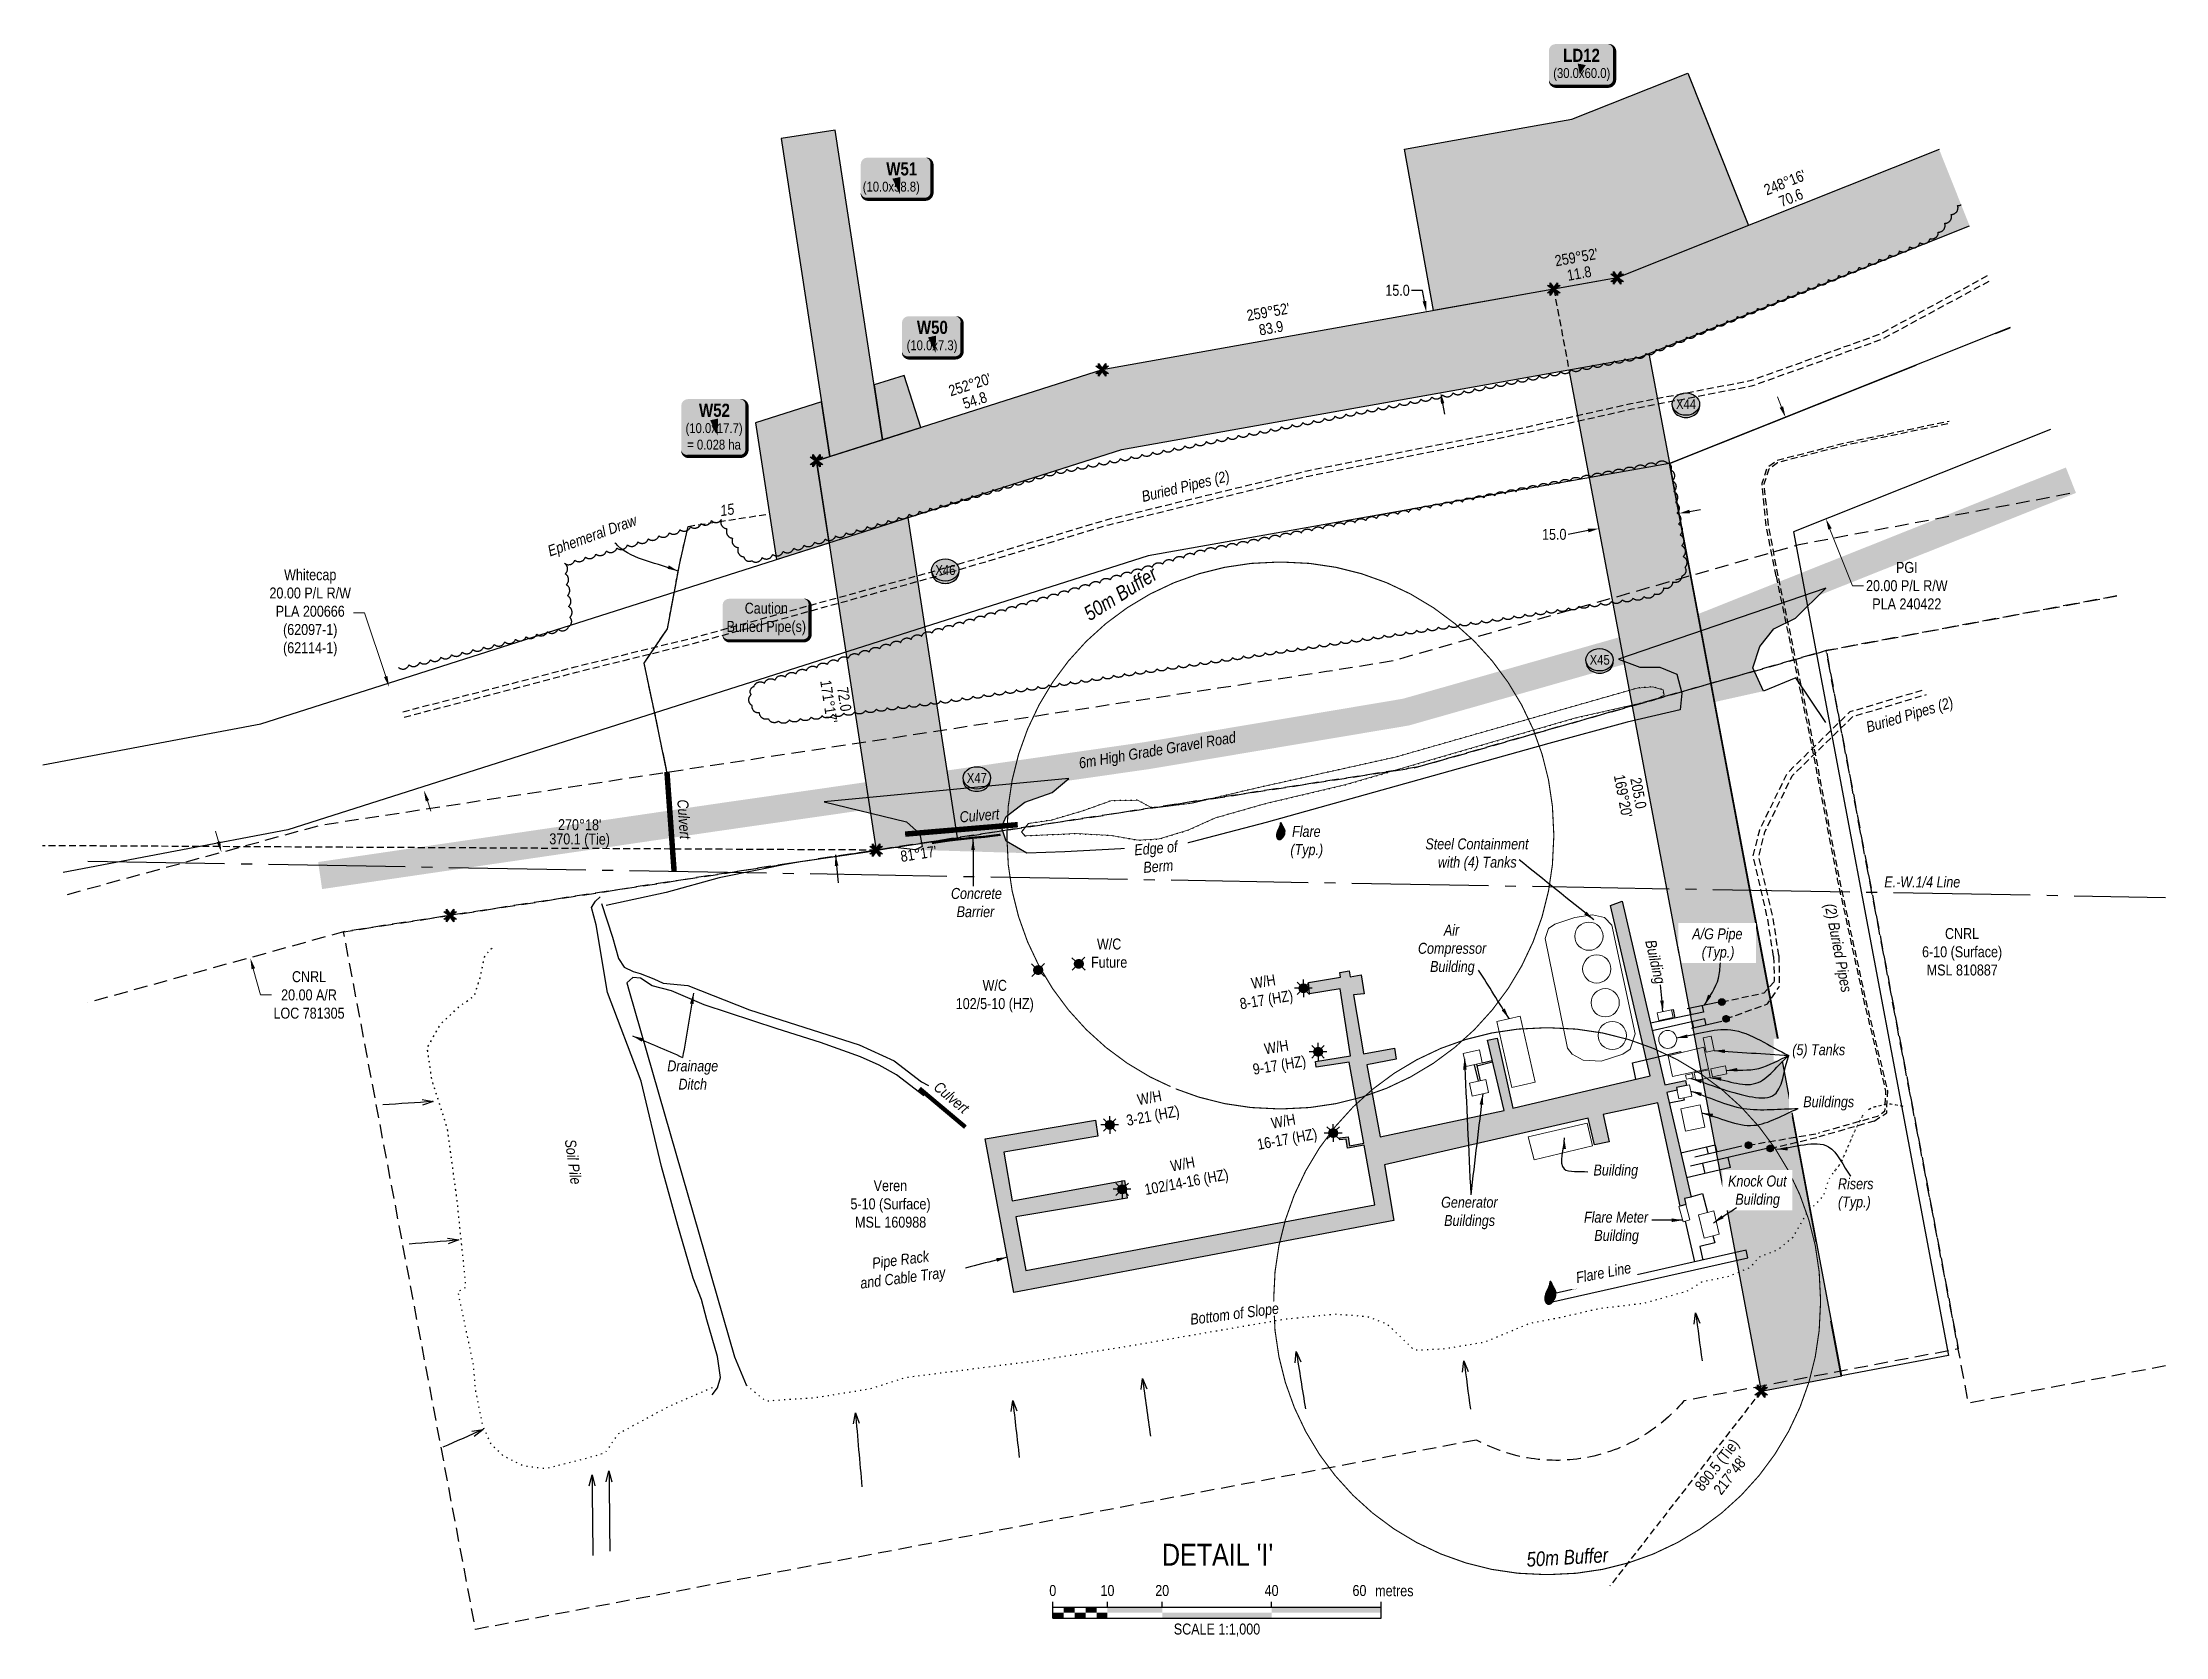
# Model space of a CAD drawing. Extents: x 406232 to 435383, y 6039561 to 6052989.
# Drawn here: x 425953 to 427892, y 6044060 to 6045516 of the extents above; entities that cross this region are included whole.
import ezdxf
from ezdxf.enums import TextEntityAlignment as Align

# ---------------------------------------------------------------- set-up
doc = ezdxf.new("R2010")
doc.units = 0
doc.header["$LTSCALE"] = 5
doc.header["$PDSIZE"] = 0.5
for name, pattern in [('0', [1, 1, 0]), ('foc-ACCESSROAD', [3.75, 2.5, -1.25]), ('foc-QUARTERLINE', [33, 25, -3, 2, -3]), ('foc-TIELINE', [1.875, 1.25, -0.625]), ('foc-TOPO', [1, 0.2, -0.8]), ('foc-TOPO-ephemeral', [6.25, 3.125, -0.625, 0.625, -0.625, 0.625, -0.625]), ('foc-TRAV', [1.875, 1.25, -0.625]), ('UG_PIPE', [1.875, 1.25, -0.625])]:
    doc.linetypes.add(name, pattern=pattern)
doc.layers.get('Defpoints').update_dxf_attribs({"color": 9})
for name, color, linetype, lineweight in [('AS-GENERAL', 48, 'Continuous', 18), ('C-WS-T', 13, 'Continuous', 9), ('F-AR-T', 190, 'Continuous', 9), ('F-RW-T', 190, 'Continuous', 9), ('F-WS-T', 190, 'Continuous', 9), ('T-TEXT', 48, 'Continuous', 18), ('T-TIE-T', 201, 'Continuous', 18)]:
    doc.layers.add(name, color=color, linetype=linetype, lineweight=lineweight)
for name, color, linetype in [('AS-PIPE-AG', 44, 'Continuous'), ('AS-PIPE-UG', 44, 'UG_PIPE'), ('AS-PIPE-UG-T', 44, 'Continuous'), ('AS-ROADS', 254, 'Continuous'), ('AS-SYMBOL', 7, 'Continuous'), ('C-WS', 13, 'foc-ACCESSROAD'), ('C-WS-S', 13, 'Continuous'), ('DETAIL-T', 7, 'Continuous'), ('F-AR', 190, 'foc-ACCESSROAD'), ('F-RW', 190, 'Continuous'), ('F-WS', 190, 'foc-ACCESSROAD'), ('L-BD', 7, 'Continuous'), ('L-MON', 1, 'Continuous'), ('L-QSEC', 8, 'foc-QUARTERLINE'), ('L-TIE', 7, 'foc-TIELINE'), ('P-BUFFER-PURPLE', 187, 'foc-TIELINE'), ('P-BUFFER-PURPLE-T', 187, 'Continuous'), ('P-CROSSINGS', 250, 'Continuous'), ('P-PROPOSED', 10, 'Continuous'), ('P-PROPOSED-H', 21, 'Continuous'), ('P-TEMP-BLOCKS', 250, 'Continuous'), ('P-TEMP-H', 41, 'Continuous'), ('P-TEMP_LOG DECK', 46, 'Continuous'), ('P-TEMP_WORKSPACE', 46, 'Continuous'), ('P-TRAV', 4, 'foc-TRAV'), ('P-TXT', 4, 'Continuous'), ('T-BUSH', 110, '0'), ('T-DRAW', 143, 'foc-TOPO-ephemeral'), ('T-GENERAL', 48, 'foc-TOPO'), ('T-SLOPE', 48, 'Continuous'), ('T-TIE', 201, 'foc-TIELINE'), ('T-WATER-T', 170, 'Continuous')]:
    doc.layers.add(name, color=color, linetype=linetype)
doc.styles.add('80', font='ARIALN.TTF', dxfattribs={"height": 10})
doc.styles.add('80CG', font='ARIALN.TTF', dxfattribs={"height": 10})
doc.styles.add('80L', font='ARIALN.TTF', dxfattribs={"height": 10})
doc.styles.add('80LS', font='ARIALNI.TTF', dxfattribs={"height": 10})
doc.styles.add('BOLD', font='ARIALNB.TTF')
doc.styles.add('Crossing', font='ARIALN.TTF', dxfattribs={"height": 10})
doc.styles.add('foc-LtypeFont', font='ARIALN.TTF', dxfattribs={"height": 7.35})
doc.linetypes.add('foc-TOPO-flowdirection-NOLINE', pattern='A,0,[">",foc-LtypeFont,S=0.3,R=0,X=0,Y=-0.945],-20,[">",foc-LtypeFont,S=0.3,R=0,X=0,Y=-0.945],0', length=20)
doc.dimstyles.new('Compass 5 000', dxfattribs={"dimscale": 5, "dimtxt": 9, "dimasz": 2, "dimexe": 0.2, "dimexo": 0.0625, "dimgap": 0.5, "dimtad": 0, "dimtih": 1, "dimtoh": 1, "dimzin": 0, "dimdsep": 46, "dimtxsty": '80CG', "dimcen": 0.1, "dimse1": 1, "dimse2": 1, "dimclrd": 256, "dimclrt": 256, "dimaunit": 1, "dimadec": 4, "dimazin": 0, "dimtfac": 0.06, "dimtofl": 0, "dimtmove": 0, "dimatfit": 1, "dimfxl": 0.2, "dimtolj": 1, "dimtzin": 0, "dimlwd": -1, "dimarcsym": 0})

msp = doc.modelspace()

# ---------------------------------------------------------------- texts
at = {"layer": 'AS-GENERAL', "attachment_point": 1, "style": '80L'}
for s, width, gutter_width, insert, char_height, rotation in [('{\\fArial Narrow|b0|i1|c0|p34;6m High Grade Gravel Road}', 145.77015, 49.977, (426898.912, 6044862.653), 9.99544, 9.53586), ('{\\fArial Narrow|b0|i1|c0|p34;Culvert}', 36.20925, 49.977, (426542.666, 6044824.993), 9.99544, 274.104785), ('\\pi5.30239;{\\fArial Narrow|b0|i1|c0|p34;Culvert}', 46.29372, 50, (426785.03, 6044813.063), 10, 4.786904)]:
    msp.add_mtext_dynamic_manual_height_columns(s, width=width, gutter_width=gutter_width, heights=[0], dxfattribs=dict(at, insert=insert, char_height=char_height, rotation=rotation))
at = {"layer": 'AS-GENERAL', "char_height": 10, "attachment_point": 1, "style": '80L'}
for s, width, gutter_width, insert in [('\\pi0.56842;{\\fArial Narrow|b0|i1|c0|p34;Concrete \\P\\pi5.71508;Barrier}', 46.29372, 50, (426782.246, 6044743.773)), ('\\pi8.0278;{\\fArial Narrow|b0|i1|c0|p34;Drainage \\P\\pi18.2188;Ditch}', 61.6968, 66.636, (426515.611, 6044586.185))]:
    msp.add_mtext_dynamic_manual_height_columns(s, width=width, gutter_width=gutter_width, heights=[0], dxfattribs=dict(at, insert=insert))
at = {"layer": 'C-WS-T', "char_height": 10, "attachment_point": 1, "rotation": 10.623034, "style": '80L'}
for s, width, insert in [('\\pi25.94926;W/H\\P\\pi9.79988;16-17 (HZ)', 73.05132, (427049.046, 6044528.811)), ('\\pi27.96269;W/H\\P\\pi0.66392;102/14-16 (HZ)', 77.07817, (426955.118, 6044489.252))]:
    msp.add_mtext_dynamic_manual_height_columns(s, width=width, gutter_width=66.636, heights=[0], dxfattribs=dict(at, insert=insert))
at = {"layer": 'C-WS-T', "insert": (426690.701, 6044476.784), "char_height": 10, "attachment_point": 1, "style": '80L'}
msp.add_mtext_dynamic_manual_height_columns('\\pi21.45859;Veren\\P\\pi0.27851;5-10 (Surface) \\P\\pi4.51453,t164.51453;MSL 160988', width=72.62387, gutter_width=99.954, heights=[0], dxfattribs=at)
at = {"layer": 'DETAIL-T', "color": 3, "insert": (427026.429, 6044134.594), "char_height": 19.9909, "width": 223.75587, "attachment_point": 5, "style": '80CG'}
msp.add_mtext("DETAIL 'I'", dxfattribs=at)
at = {"layer": 'L-BD', "color": 5, "style": '80L'}
for s, height, rotation, p in [("248°16'", 9.9954, 21.7206, (427544.669, 6045388.378)), ('70.6', 9.9954, 21.7206, (427550.218, 6045374.449)), ("259°52'", 9.9954, 10.1199, (427354.134, 6045320.08)), ('11.8', 9.9954, 10.1199, (427356.768, 6045305.32)), ("259°52'", 9.9954, 10.1199, (427072.639, 6045270.164)), ('83.9', 9.9954, 10.1199, (427075.274, 6045255.404)), ("252°20'", 9.9954, 17.6646, (426799.99, 6045203.648)), ('54.8', 9.9954, 17.6646, (426804.539, 6045189.362)), ("171°17'", 9.9954, 278.7167, (426671.308, 6044914.089)), ('72.0', 9.9954, 278.7167, (426685.387, 6044916.247)), ("169°20'", 9.9954, 280.6628, (427396.959, 6044827.794)), ('205.0', 9.9954, 280.6628, (427410.957, 6044830.429)), ("270°18'", 9.9954, 359.6974, (426443.621, 6044801.53)), ('370.1 (Tie)', 9.99544, 359.6974, (426443.546, 6044787.287)), ("81°17'", 9.9954, 8.7125, (426753.202, 6044774.989)), ('890.5 (Tie)', 9.99544, 52.1919, (427483.496, 6044215.941)), ("217°48'", 9.9954, 52.1919, (427494.75, 6044207.209))]:
    msp.add_text(s, height=height, rotation=rotation, dxfattribs=at).set_placement(p, align=Align.MIDDLE)
at = {"layer": 'P-BUFFER-PURPLE-T', "char_height": 13.31613, "attachment_point": 1, "style": '80L'}
for insert, rotation in [((426902.016, 6044998.315), 32.012122), ((427307.698, 6044136.832), 3.191276)]:
    msp.add_mtext_dynamic_manual_height_columns('\\pi0.61544;{\\fArial Narrow|b0|i1|c0|p34;50m Buffer}', width=76.1137, gutter_width=66.611, heights=[0], dxfattribs=dict(at, insert=insert, rotation=rotation))
at = {"layer": 'T-TIE-T', "style": '80LS'}
msp.add_text('15', height=9.9954, rotation=8.7167, dxfattribs=at).set_placement((426578.371, 6045089.242), align=Align.MIDDLE)
at = {"layer": 'T-WATER-T', "insert": (426412.879, 6045055.803), "char_height": 9.99544, "attachment_point": 1, "rotation": 20, "style": '80L'}
msp.add_mtext_dynamic_manual_height_columns('\\pi0.32611;{\\fArial Narrow|b0|i1|c0|p34;Ephemeral Draw}', width=85.98844, gutter_width=49.977, heights=[0], dxfattribs=at)

# ---------------------------------------------------------------- blocks, each defined once
blk = doc.blocks.new('*D524')
at = {"layer": 'Defpoints', "color": 0, "transparency": 16777216}
for p in [(426314.1, 6044942.5), (426269.5, 6044927.5), (426345.8, 6044847.8)]:
    blk.add_point(p, dxfattribs=at)
at = {"layer": 'F-RW-T', "transparency": 16777216}
for p, q in [((426246.9, 6044995.1), (426236.9, 6044995.1)), ((426266.4, 6044937), (426246.9, 6044995.1)), ((426304.4, 6044823.4), (426307.6, 6044813.9))]:
    blk.add_line(p, q, dxfattribs=at)
for points in [[(426267.9, 6044937.5), (426264.8, 6044936.5), (426269.5, 6044927.5)], [(426306, 6044823.9), (426302.9, 6044822.9), (426301.3, 6044832.9)]]:
    blk.add_solid(points, dxfattribs=at)
at = {"layer": 'F-RW-T', "transparency": 16777216, "insert": (426197.4, 6044995.1), "char_height": 10, "attachment_point": 5, "style": '80CG'}
blk.add_mtext('\\A1;Whitecap\\P20.00 P/L R/W\\PPLA 200666\\P(62097-1)\\P(62114-1)', dxfattribs=at)
blk = doc.blocks.new('*D525')
at = {"layer": 'Defpoints', "color": 0, "transparency": 16777216}
for p in [(426116.2, 6044776.4), (426012.7, 6044748.1), (426039.2, 6044651.3)]:
    blk.add_point(p, dxfattribs=at)
at = {"layer": 'F-AR-T', "transparency": 16777216}
for p, q in [((426113.6, 6044786.1), (426111, 6044795.7)), ((426145.4, 6044670), (426152, 6044646)), ((426152, 6044646), (426162, 6044646))]:
    blk.add_line(p, q, dxfattribs=at)
for points in [[(426115.2, 6044786.5), (426112, 6044785.6), (426116.2, 6044776.4)], [(426147, 6044670.4), (426143.8, 6044669.5), (426142.7, 6044679.6)]]:
    blk.add_solid(points, dxfattribs=at)
at = {"layer": 'F-AR-T', "transparency": 16777216, "insert": (426196.3, 6044646), "char_height": 10, "attachment_point": 5, "style": '80CG'}
blk.add_mtext('\\A1;CNRL\\P20.00 A/R\\PLOC 781305', dxfattribs=at)
blk = doc.blocks.new('GAS')
h = blk.add_hatch(color=255)
h.dxf.hatch_style = 1
edge = h.paths.add_edge_path()
edge.add_arc((0, 0), 0.9, 0, 360)
for p, q in [((-0.81, 0), (-1.62, 0)), ((-0.57, 0.57), (-1.14, 1.14)), ((0, 0.81), (0, 1.62)), ((0.57, 0.57), (1.14, 1.14)), ((1.62, 0), (0.81, 0)), ((-0.57, -0.57), (-1.14, -1.14)), ((0, -0.81), (0, -1.62)), ((1.14, -1.14), (0.57, -0.57))]:
    blk.add_line(p, q)
blk.add_circle((0, 0), 0.8)
blk = doc.blocks.new('RISER')
h = blk.add_hatch(color=255)
h.dxf.hatch_style = 1
edge = h.paths.add_edge_path()
edge.add_arc((0, 0), 0.7, 0, 360)
blk.add_hatch(color=48).paths.add_polyline_path([(0.58, -0.15), (-0.58, -0.15, 0.774597)])
at = {"color": 48}
blk.add_line((-0.58, -0.15), (0.58, -0.15), dxfattribs=at)
blk.add_circle((0, 0), 0.6, dxfattribs=at)
blk = doc.blocks.new('*D526')
at = {"layer": 'Defpoints', "color": 0, "transparency": 16777216}
for p in [(427545.3, 6045173.8), (427561.7, 6045180.4), (427598.7, 6045087.6)]:
    blk.add_point(p, dxfattribs=at)
at = {"layer": 'F-RW-T', "transparency": 16777216}
for p, q in [((427541.6, 6045183.1), (427537.9, 6045192.4)), ((427585.9, 6045071.7), (427606.6, 6045019.9)), ((427606.6, 6045019.9), (427616.6, 6045019.9))]:
    blk.add_line(p, q, dxfattribs=at)
for points in [[(427543.1, 6045183.8), (427540, 6045182.5), (427545.3, 6045173.8)], [(427587.5, 6045072.4), (427584.4, 6045071.1), (427582.2, 6045081)]]:
    blk.add_solid(points, dxfattribs=at)
at = {"layer": 'F-RW-T', "transparency": 16777216, "insert": (427656.1, 6045019.9), "char_height": 10, "attachment_point": 5, "style": '80CG'}
blk.add_mtext('\\A1;PGI\\P20.00 P/L R/W\\PPLA 240422', dxfattribs=at)
blk = doc.blocks.new('FLARE')
h = blk.add_hatch(color=255)
h.dxf.hatch_style = 1
h.paths.add_polyline_path([(0.16, 2.41, 0.114147), (0.13, 2.43), (0.11, 2.44, 0.261551), (0.01, 2.42), (0, 2.41, 0.131268), (-0.03, 2.37), (-0.04, 2.35, 0.041497), (-0.05, 2.33), (-0.05, 2.29, 0.015174), (-0.05, 2.29), (-0.06, 2.24, 0.004376), (-0.06, 2.24), (-0.07, 2.18), (-0.08, 2.11), (-0.09, 2.05), (-0.1, 1.98), (-0.12, 1.91), (-0.14, 1.83), (-0.17, 1.76), (-0.19, 1.68), (-0.22, 1.61), (-0.26, 1.53), (-0.29, 1.46), (-0.32, 1.39), (-0.36, 1.32), (-0.39, 1.25, 0.000505), (-0.39, 1.25), (-0.43, 1.18, 0.002398), (-0.43, 1.18), (-0.46, 1.1, 0.004177), (-0.46, 1.1), (-0.5, 1.03, 0.005735), (-0.5, 1.03), (-0.53, 0.95, 0.006994), (-0.53, 0.95), (-0.56, 0.87, 0.00791), (-0.57, 0.87), (-0.6, 0.78, 0.008323), (-0.6, 0.78), (-0.63, 0.69, 0.008095), (-0.63, 0.68), (-0.66, 0.59, 0.008067), (-0.66, 0.59), (-0.68, 0.49, 0.008387), (-0.68, 0.49), (-0.7, 0.39, 0.009056), (-0.71, 0.38), (-0.72, 0.28, 0.010123), (-0.72, 0.28), (-0.74, 0.18, 0.011689), (-0.74, 0.18), (-0.75, 0.08, 0.013925), (-0.75, 0.08), (-0.75, -0.02, 0.016488), (-0.75, -0.02), (-0.75, -0.11, 0.017255), (-0.75, -0.12), (-0.74, -0.2, 0.01735), (-0.74, -0.2), (-0.73, -0.28, 0.017311), (-0.73, -0.29), (-0.71, -0.36, 0.01715), (-0.71, -0.36), (-0.69, -0.43, 0.016886), (-0.69, -0.44), (-0.66, -0.5, 0.016546), (-0.66, -0.5), (-0.63, -0.56, 0.016164), (-0.63, -0.56), (-0.6, -0.61, 0.016329), (-0.6, -0.62), (-0.57, -0.66, 0.018828), (-0.57, -0.67), (-0.54, -0.71, 0.022087), (-0.53, -0.71), (-0.5, -0.75, 0.025345), (-0.49, -0.76), (-0.46, -0.78, 0.028234), (-0.45, -0.79), (-0.42, -0.82, 0.030298), (-0.41, -0.82), (-0.37, -0.84, 0.031129), (-0.36, -0.85), (-0.32, -0.86, 0.030544), (-0.31, -0.87), (-0.27, -0.88, 0.028465), (-0.26, -0.88), (-0.22, -0.89, 0.025311), (-0.21, -0.89), (-0.16, -0.89, 0.02283), (-0.15, -0.89), (-0.11, -0.89, 0.021226), (-0.1, -0.89), (-0.05, -0.88, 0.020401), (-0.04, -0.88), (0, -0.87, 0.020299), (0.01, -0.87), (0.05, -0.85, 0.020911), (0.06, -0.85), (0.11, -0.83, 0.022277), (0.11, -0.83), (0.15, -0.81, 0.023712), (0.16, -0.8), (0.2, -0.78, 0.022408), (0.21, -0.78), (0.24, -0.75, 0.01993), (0.25, -0.74), (0.28, -0.72, 0.017146), (0.28, -0.71), (0.31, -0.68, 0.014211), (0.32, -0.68), (0.35, -0.64, 0.011221), (0.35, -0.64), (0.37, -0.61, 0.008212), (0.38, -0.61), (0.4, -0.57, 0.005172), (0.4, -0.57), (0.42, -0.54, 0.002523), (0.43, -0.54), (0.45, -0.5, 0.001671), (0.45, -0.5), (0.47, -0.47, 0.001229), (0.47, -0.47), (0.49, -0.44, 0.00075), (0.49, -0.44), (0.51, -0.41, 0.00026), (0.51, -0.41), (0.54, -0.37), (0.56, -0.34), (0.58, -0.3), (0.61, -0.27), (0.63, -0.23, 0.001311), (0.63, -0.23), (0.66, -0.19, 0.003726), (0.66, -0.19), (0.69, -0.15, 0.006065), (0.69, -0.14), (0.72, -0.1, 0.008452), (0.72, -0.1), (0.74, -0.05, 0.010991), (0.75, -0.05), (0.77, 0, 0.013767), (0.77, 0), (0.79, 0.05, 0.016839), (0.8, 0.05), (0.81, 0.1, 0.019104), (0.82, 0.11), (0.83, 0.15, 0.016987), (0.83, 0.16), (0.84, 0.21, 0.013636), (0.84, 0.21), (0.85, 0.26, 0.010244), (0.85, 0.27), (0.86, 0.31, 0.006846), (0.86, 0.32), (0.86, 0.37, 0.003419), (0.86, 0.37), (0.86, 0.41), (0.87, 0.46), (0.87, 0.5), (0.88, 0.54), (0.88, 0.59), (0.89, 0.63, 0.001278), (0.89, 0.63), (0.89, 0.67, 0.004735), (0.89, 0.67), (0.9, 0.71, 0.008354), (0.9, 0.72), (0.9, 0.76, 0.012059), (0.9, 0.76), (0.9, 0.8, 0.015712), (0.9, 0.81), (0.9, 0.85, 0.018457), (0.9, 0.85), (0.9, 0.89, 0.018102), (0.9, 0.9), (0.89, 0.94, 0.016533), (0.89, 0.95), (0.88, 0.99, 0.014576), (0.88, 0.99), (0.87, 1.03, 0.012435), (0.86, 1.04), (0.85, 1.08, 0.010283), (0.85, 1.09), (0.83, 1.13, 0.00824), (0.83, 1.13), (0.81, 1.18, 0.00638), (0.81, 1.18), (0.78, 1.23, 0.004735), (0.78, 1.23), (0.76, 1.29, 0.003388), (0.75, 1.29), (0.73, 1.34, 0.002345), (0.73, 1.34), (0.7, 1.4, 0.001492), (0.7, 1.4), (0.67, 1.46, 0.000746), (0.67, 1.46), (0.63, 1.51), (0.6, 1.57), (0.57, 1.62), (0.55, 1.68), (0.52, 1.73), (0.49, 1.78), (0.47, 1.83), (0.45, 1.87), (0.42, 1.92), (0.4, 1.97), (0.38, 2.02), (0.35, 2.08, 0.000332), (0.35, 2.08), (0.33, 2.13, 0.001849), (0.33, 2.13), (0.3, 2.19, 0.0038), (0.3, 2.19), (0.27, 2.24, 0.006473), (0.27, 2.24), (0.25, 2.29, 0.010865), (0.24, 2.3), (0.22, 2.34, 0.019524), (0.22, 2.34), (0.19, 2.38, 0.041077), (0.18, 2.39)])
at = {"color": 48, "flags": 128}
for points in [[(0.11, -0.72), (0.07, -0.74), (0.03, -0.76), (-0.02, -0.77), (-0.07, -0.78), (-0.11, -0.79), (-0.16, -0.79), (-0.2, -0.79), (-0.25, -0.78), (-0.29, -0.77), (-0.32, -0.76), (-0.36, -0.74), (-0.4, -0.71), (-0.43, -0.68), (-0.46, -0.65), (-0.49, -0.61), (-0.52, -0.56), (-0.54, -0.51), (-0.57, -0.46), (-0.59, -0.4), (-0.61, -0.33), (-0.63, -0.26), (-0.64, -0.19), (-0.65, -0.11), (-0.65, -0.02), (-0.65, 0.07), (-0.64, 0.17), (-0.63, 0.27), (-0.61, 0.36), (-0.58, 0.46), (-0.56, 0.56), (-0.53, 0.66), (-0.5, 0.75), (-0.47, 0.83), (-0.44, 0.91), (-0.41, 0.99), (-0.37, 1.06), (-0.34, 1.13), (-0.3, 1.2), (-0.27, 1.27), (-0.23, 1.34), (-0.2, 1.42), (-0.16, 1.49), (-0.13, 1.57), (-0.1, 1.65), (-0.07, 1.73), (-0.04, 1.8), (-0.02, 1.88), (0, 1.96), (0.01, 2.03), (0.02, 2.1), (0.03, 2.17), (0.04, 2.22), (0.05, 2.27), (0.05, 2.31), (0.06, 2.34), (0.08, 2.35), (0.09, 2.34), (0.11, 2.32), (0.13, 2.29), (0.16, 2.25), (0.18, 2.2), (0.21, 2.14), (0.24, 2.09), (0.26, 2.03), (0.29, 1.98), (0.31, 1.93), (0.33, 1.88), (0.36, 1.83), (0.38, 1.78), (0.41, 1.73), (0.43, 1.68), (0.46, 1.63), (0.49, 1.58), (0.52, 1.52), (0.55, 1.47), (0.58, 1.41), (0.61, 1.35), (0.64, 1.3), (0.67, 1.24), (0.69, 1.19), (0.72, 1.14), (0.74, 1.09), (0.75, 1.05), (0.77, 1), (0.78, 0.96), (0.79, 0.92), (0.8, 0.88), (0.8, 0.84), (0.8, 0.8), (0.8, 0.76), (0.8, 0.72), (0.79, 0.68), (0.79, 0.64), (0.78, 0.6), (0.78, 0.56), (0.77, 0.51), (0.77, 0.47), (0.76, 0.42), (0.76, 0.37), (0.76, 0.33), (0.75, 0.28), (0.74, 0.23), (0.73, 0.18), (0.72, 0.13), (0.7, 0.09), (0.68, 0.04), (0.66, 0), (0.63, -0.05), (0.61, -0.09), (0.58, -0.13), (0.55, -0.17), (0.53, -0.21), (0.5, -0.25), (0.48, -0.28), (0.45, -0.32), (0.43, -0.35), (0.41, -0.38), (0.39, -0.42), (0.37, -0.45), (0.34, -0.48), (0.32, -0.51), (0.3, -0.55), (0.27, -0.58), (0.24, -0.61), (0.21, -0.64), (0.18, -0.67), (0.15, -0.7)], [(0.02, -0.75), (-0.01, -0.76), (-0.03, -0.77), (-0.05, -0.78), (-0.08, -0.78), (-0.11, -0.79), (-0.13, -0.79), (-0.16, -0.79), (-0.18, -0.78), (-0.2, -0.78), (-0.23, -0.77), (-0.25, -0.76), (-0.26, -0.74), (-0.28, -0.73), (-0.3, -0.71), (-0.32, -0.69), (-0.33, -0.66), (-0.35, -0.63), (-0.36, -0.6), (-0.37, -0.57), (-0.39, -0.53), (-0.4, -0.49), (-0.4, -0.45), (-0.41, -0.41), (-0.41, -0.36), (-0.41, -0.31), (-0.4, -0.25), (-0.39, -0.2), (-0.38, -0.14), (-0.37, -0.09), (-0.36, -0.03), (-0.34, 0.02), (-0.32, 0.07), (-0.31, 0.12), (-0.29, 0.16), (-0.27, 0.21), (-0.25, 0.25), (-0.23, 0.29), (-0.21, 0.33), (-0.19, 0.37), (-0.17, 0.41), (-0.15, 0.45), (-0.14, 0.49), (-0.12, 0.53), (-0.1, 0.58), (-0.08, 0.62), (-0.07, 0.66), (-0.06, 0.71), (-0.05, 0.75), (-0.04, 0.79), (-0.03, 0.83), (-0.03, 0.87), (-0.02, 0.9), (-0.02, 0.93), (-0.01, 0.95), (-0.01, 0.96), (0, 0.97), (0.01, 0.96), (0.02, 0.95), (0.03, 0.94), (0.04, 0.91), (0.06, 0.88), (0.07, 0.86), (0.09, 0.82), (0.1, 0.79), (0.12, 0.76), (0.13, 0.74), (0.14, 0.71), (0.16, 0.68), (0.17, 0.65), (0.18, 0.63), (0.2, 0.6), (0.21, 0.57), (0.23, 0.54), (0.25, 0.51), (0.26, 0.47), (0.28, 0.44), (0.3, 0.41), (0.31, 0.38), (0.33, 0.35), (0.34, 0.32), (0.36, 0.29), (0.37, 0.27), (0.38, 0.24), (0.39, 0.22), (0.39, 0.19), (0.4, 0.17), (0.4, 0.15), (0.41, 0.13), (0.41, 0.1), (0.41, 0.08), (0.4, 0.06), (0.4, 0.04), (0.4, 0.01), (0.39, -0.01), (0.39, -0.03), (0.39, -0.06), (0.39, -0.08), (0.38, -0.11), (0.38, -0.14), (0.38, -0.16), (0.38, -0.19), (0.37, -0.22), (0.37, -0.24), (0.36, -0.27), (0.35, -0.3), (0.34, -0.32), (0.32, -0.35), (0.31, -0.37), (0.3, -0.4), (0.28, -0.42), (0.27, -0.44), (0.25, -0.46), (0.24, -0.48), (0.22, -0.5), (0.21, -0.52), (0.2, -0.54), (0.19, -0.56), (0.17, -0.58), (0.16, -0.6), (0.15, -0.61), (0.14, -0.63), (0.12, -0.65), (0.11, -0.67), (0.09, -0.69), (0.08, -0.7), (0.06, -0.72), (0.04, -0.74)]]:
    blk.add_lwpolyline(points, close=True, dxfattribs=at)
blk = doc.blocks.new('TEMP')
h = blk.add_hatch(color=255)
h.dxf.hatch_style = 1
h.paths.add_polyline_path([(0, 0.25), (-0.67, 1.15), (-0.67, 0.67), (-1.15, 0.67), (-0.25, 0), (-1.15, -0.67), (-0.67, -0.67), (-0.67, -1.15), (0, -0.25), (0.67, -1.15), (0.67, -0.67), (1.15, -0.67), (0.25, 0), (1.15, 0.67), (0.67, 0.67), (0.67, 1.15)])
h.paths.add_polyline_path([(0.57, 0.85), (0.57, 0.57), (0.85, 0.57), (0.08, 0), (0.85, -0.57), (0.57, -0.57), (0.57, -0.85), (0, -0.08), (-0.57, -0.85), (-0.57, -0.57), (-0.85, -0.57), (-0.08, 0), (-0.85, 0.57), (-0.57, 0.57), (-0.57, 0.85), (0, 0.08)], flags=16)
h = blk.add_hatch(color=1)
h.dxf.hatch_style = 1
h.paths.add_polyline_path([(0, 0.08), (-0.57, 0.85), (-0.57, 0.57), (-0.85, 0.57), (-0.08, 0), (-0.85, -0.57), (-0.57, -0.57), (-0.57, -0.85), (0, -0.08), (0.57, -0.85), (0.57, -0.57), (0.85, -0.57), (0.08, 0), (0.85, 0.57), (0.57, 0.57), (0.57, 0.85)])
at = {"color": 1}
for p, q in [((-0.08, 0), (0.08, 0)), ((0, 0.08), (0, -0.08))]:
    blk.add_line(p, q, dxfattribs=at)
at = {"color": 255, "flags": 128}
blk.add_lwpolyline([(-0.25, 0), (-1.15, 0.67), (-0.67, 0.67), (-0.67, 1.15), (0, 0.25), (0.67, 1.15), (0.67, 0.67), (1.15, 0.67), (0.25, 0), (1.15, -0.67), (0.67, -0.67), (0.67, -1.15), (0, -0.25), (-0.67, -1.15), (-0.67, -0.67), (-1.15, -0.67)], close=True, dxfattribs=at)
at = {"color": 1, "flags": 128}
blk.add_lwpolyline([(-0.08, 0), (-0.85, 0.57), (-0.57, 0.57), (-0.57, 0.85), (0, 0.08), (0.57, 0.85), (0.57, 0.57), (0.85, 0.57), (0.08, 0), (0.85, -0.57), (0.57, -0.57), (0.57, -0.85), (0, -0.08), (-0.57, -0.85), (-0.57, -0.57), (-0.85, -0.57)], close=True, dxfattribs=at)
blk = doc.blocks.new('WC2')
at = {"layer": 'L-MON'}
h = blk.add_hatch(color=255, dxfattribs=at)
h.dxf.hatch_style = 1
edge = h.paths.add_edge_path()
edge.add_arc((0, 0), 0.9, 0, 360)
at = {"layer": 'L-MON', "color": 14, "flags": 128}
for points in [[(-0.62, 0.5), (-1.23, 1.12)], [(0.52, 0.61), (1.13, 1.21)], [(-1.18, -1.18), (-0.56, -0.57)], [(1.16, -1.18), (0.56, -0.57)]]:
    blk.add_lwpolyline(points, dxfattribs=at)
at = {"layer": 'L-MON', "color": 14}
for radius in [0.8, 0.373]:
    blk.add_circle((0, 0), radius, dxfattribs=at)
blk = doc.blocks.new('*U325')
at = {"color": 0}
for p, q in [((-150, 0), (-150, 15)), ((-150, 10), (150.2, 10)), ((-150, 0), (150.2, 0)), ((-100, 10), (-100, 15)), ((-50, 10), (-50, 15)), ((50, 10), (50, 15)), ((150.2, 0), (150.2, 15))]:
    blk.add_line(p, q, dxfattribs=at)
for points in [[(-150, 5), (-140, 5), (-150, 0), (-140, 0)], [(-140, 10), (-130, 10), (-140, 5), (-130, 5)], [(-130, 5), (-120, 5), (-130, 0), (-120, 0)], [(-120, 10), (-110, 10), (-120, 5), (-110, 5)], [(-110, 5), (-100, 5), (-110, 0), (-100, 0)], [(-100, 10), (-50, 10), (-100, 5), (-50, 5)], [(-50, 5), (50, 5), (-50, 0), (50, 0)], [(50, 10), (150.2, 10), (50, 5), (150.2, 5)]]:
    blk.add_solid(points, dxfattribs=at)
at = {"color": 0, "style": '80'}
blk.add_text('metres', height=10, dxfattribs=at).set_placement((162.2, 20), align=Align.CENTER)
at = {"color": 0, "char_height": 10, "style": '80'}
for s, insert, attachment_point in [('0', (-150, 30.2), 2), ('10', (-100, 30.2), 2), ('20', (-50, 30.2), 2), ('40', (50, 30.2), 2), ('60', (136.7, 30.2), 3), ('SCALE 1:1,000', (0.1, -5), 2)]:
    blk.add_mtext(s, dxfattribs=dict(at, insert=insert, attachment_point=attachment_point))
blk = doc.blocks.new('CAUTION BP')
h = blk.add_hatch(color=50)
edge = h.paths.add_edge_path()
edge.add_line((-36.2, -19.3), (31.8, -19.3))
edge.add_arc((31.8, -13.3), 6, 270, 360)
edge.add_line((37.8, -13.3), (37.8, 13.2))
edge.add_arc((31.8, 13.2), 6, 0, 90)
edge.add_line((31.8, 19.2), (-36.2, 19.2))
edge.add_arc((-36.2, 13.2), 6, 90, 180)
edge.add_line((-42.2, 13.2), (-42.2, -13.3))
edge.add_arc((-36.2, -13.3), 6, 180, 270)
at = {"color": 240, "flags": 128}
blk.add_lwpolyline([(-36.2, -19.3, 3, 3, 0), (31.8, -19.3, 3, 3, 0.414214), (37.8, -13.3, 3, 3, 0), (37.8, 13.2, 3, 0, 0.414214), (31.8, 19.2, 0, 0, 0), (-36.2, 19.2, 0, 0, 0.414214), (-42.2, 13.2, 0, 0, 0), (-42.2, -13.3, 0, 3, 0.414214)], format="xyseb", close=True, dxfattribs=at)
at = {"color": 240, "insert": (-2.2, 0.7), "char_height": 10, "attachment_point": 5, "style": '80L'}
blk.add_mtext_dynamic_manual_height_columns('Caution\\PBuried Pipe(s)', width=71.983, gutter_width=50, heights=[0], dxfattribs=at)
blk = doc.blocks.new('*D577')
at = {"layer": 'Defpoints', "color": 0, "transparency": 16777216}
for p in [(427217.1, 6045270.1), (427230.8, 6045272.6), (427244, 6045198.8)]:
    blk.add_point(p, dxfattribs=at)
at = {"layer": 'P-TXT', "transparency": 16777216}
for p, q in [((427213.6, 6045289.8), (427203.6, 6045289.8)), ((427215.3, 6045279.9), (427213.6, 6045289.8)), ((427232, 6045186.5), (427233.8, 6045176.6))]:
    blk.add_line(p, q, dxfattribs=at)
for points in [[(427217, 6045280.2), (427213.7, 6045279.7), (427217.1, 6045270.1)], [(427233.6, 6045186.8), (427230.4, 6045186.2), (427230.2, 6045196.3)]]:
    blk.add_solid(points, dxfattribs=at)
at = {"layer": 'P-TXT', "transparency": 16777216, "insert": (427190.8, 6045289.8), "char_height": 10, "attachment_point": 5, "style": '80CG'}
blk.add_mtext('\\A1;15.0', dxfattribs=at)
blk = doc.blocks.new('*D613')
at = {"layer": 'Defpoints', "color": 0, "transparency": 16777216}
for p in [(427445, 6045101.3), (427371.8, 6045087.5), (427374.7, 6045072.1)]:
    blk.add_point(p, dxfattribs=at)
at = {"layer": 'P-TXT', "transparency": 16777216}
for p, q in [((427457.7, 6045087.7), (427467.5, 6045089.6)), ((427364.9, 6045070.3), (427346.7, 6045066.8))]:
    blk.add_line(p, q, dxfattribs=at)
for points in [[(427457.4, 6045089.4), (427458, 6045086.1), (427447.9, 6045085.9)], [(427364.6, 6045071.9), (427365.2, 6045068.6), (427374.7, 6045072.1)]]:
    blk.add_solid(points, dxfattribs=at)
at = {"layer": 'P-TXT', "transparency": 16777216, "insert": (427334, 6045066.8), "char_height": 10, "attachment_point": 5, "style": '80CG'}
blk.add_mtext('\\A1;15.0', dxfattribs=at)
blk = doc.blocks.new('*U665')
h = blk.add_hatch(color=191)
edge = h.paths.add_edge_path()
edge.add_line((-24, -33.8), (24, -33.8))
edge.add_arc((24, -27.8), 6, 270, 360)
edge.add_line((30, -27.8), (30, 12.5))
edge.add_arc((24, 12.5), 6, 0, 90)
edge.add_line((24, 18.5), (-24, 18.5))
edge.add_arc((-24, 12.5), 6, 90, 180)
edge.add_line((-30, 12.5), (-30, -27.8))
edge.add_arc((-24, -27.8), 6, 180, 270)
at = {"color": 250, "flags": 128}
blk.add_lwpolyline([(-24, -33.8, 3, 3, 0), (24, -33.8, 3, 3, 0.414214), (30, -27.8, 3, 3, 0), (30, 12.5, 3, 0, 0.414214), (24, 18.5, 0, 0, 0), (-24, 18.5, 0, 0, 0.414214), (-30, 12.5, 0, 0, 0), (-30, -27.8, 0, 3, 0.414214)], format="xyseb", close=True, dxfattribs=at)
at = {"flags": 128}
blk.add_lwpolyline([(3.2, -14.8, 0, 7.5, 0), (0, 0, 0, 0, 0)], format="xyseb", dxfattribs=at)
at = {"color": 250}
for tag, p, height, style in [('TEMP_AREA_W1_001', (-9.2, 2.2), 12, 'BOLD'), ('ENTER_TEXT_001', (-30.7, -12.5), 9, '80')]:
    blk.add_attdef(tag, p, '', height=height, dxfattribs=dict(at, style=style))
blk = doc.blocks.new('*U536')
h = blk.add_hatch(color=191)
edge = h.paths.add_edge_path()
edge.add_line((-24, -20), (24, -20))
edge.add_arc((24, -14), 6, 270, 360)
edge.add_line((30, -14), (30, 12.5))
edge.add_arc((24, 12.5), 6, 0, 90)
edge.add_line((24, 18.5), (-24, 18.5))
edge.add_arc((-24, 12.5), 6, 90, 180)
edge.add_line((-30, 12.5), (-30, -14))
edge.add_arc((-24, -14), 6, 180, 270)
at = {"color": 250, "flags": 128}
blk.add_lwpolyline([(-24, -20, 3, 3, 0), (24, -20, 3, 3, 0.414214), (30, -14, 3, 3, 0), (30, 12.5, 3, 0, 0.414214), (24, 18.5, 0, 0, 0), (-24, 18.5, 0, 0, 0.414214), (-30, 12.5, 0, 0, 0), (-30, -14, 0, 3, 0.414214)], format="xyseb", close=True, dxfattribs=at)
at = {"flags": 128}
blk.add_lwpolyline([(-1.8, -9.3, 0, 7.5, 0), (0, 0, 0, 0, 0)], format="xyseb", dxfattribs=at)
at = {"color": 250}
for tag, p, height, style in [('TEMP_AREA_W1_001', (-9.2, 2.2), 12, 'BOLD'), ('ENTER_TEXT_001', (-30.7, -12.5), 9, '80')]:
    blk.add_attdef(tag, p, '', height=height, dxfattribs=dict(at, style=style))
blk = doc.blocks.new('*U663')
h = blk.add_hatch(color=191)
edge = h.paths.add_edge_path()
edge.add_line((-26.5, -19.5), (26.5, -19.5))
edge.add_arc((26.5, -13.5), 6, 270, 360)
edge.add_line((32.5, -13.5), (32.5, 12.5))
edge.add_arc((26.5, 12.5), 6, 0, 90)
edge.add_line((26.5, 18.5), (-26.5, 18.5))
edge.add_arc((-26.5, 12.5), 6, 90, 180)
edge.add_line((-32.5, 12.5), (-32.5, -13.5))
edge.add_arc((-26.5, -13.5), 6, 180, 270)
at = {"color": 250, "flags": 128}
blk.add_lwpolyline([(-26.5, -19.5, 3, 3, 0), (26.5, -19.5, 3, 3, 0.414214), (32.5, -13.5, 3, 3, 0), (32.5, 12.5, 3, 0, 0.414214), (26.5, 18.5, 0, 0, 0), (-26.5, 18.5, 0, 0, 0.414214), (-32.5, 12.5, 0, 0, 0), (-32.5, -13.5, 0, 3, 0.414214)], format="xyseb", close=True, dxfattribs=at)
at = {"flags": 128}
blk.add_lwpolyline([(3.2, -14.8, 0, 7.5, 0), (0, 0, 0, 0, 0)], format="xyseb", dxfattribs=at)
at = {"color": 250}
for tag, p, height, style in [('TEMP_AREA_W1_001', (-9.2, 2.2), 12, 'BOLD'), ('ENTER_TEXT_001', (-30.7, -12.5), 9, '80')]:
    blk.add_attdef(tag, p, '', height=height, dxfattribs=dict(at, style=style))
blk = doc.blocks.new('*U664')
h = blk.add_hatch(color=191)
edge = h.paths.add_edge_path()
edge.add_line((-21.5, -19.5), (21.5, -19.5))
edge.add_arc((21.5, -13.5), 6, 270, 360)
edge.add_line((27.5, -13.5), (27.5, 12.5))
edge.add_arc((21.5, 12.5), 6, 0, 90)
edge.add_line((21.5, 18.5), (-21.5, 18.5))
edge.add_arc((-21.5, 12.5), 6, 90, 180)
edge.add_line((-27.5, 12.5), (-27.5, -13.5))
edge.add_arc((-21.5, -13.5), 6, 180, 270)
at = {"color": 250, "flags": 128}
blk.add_lwpolyline([(-21.5, -19.5, 3, 3, 0), (21.5, -19.5, 3, 3, 0.414214), (27.5, -13.5, 3, 3, 0), (27.5, 12.5, 3, 0, 0.414214), (21.5, 18.5, 0, 0, 0), (-21.5, 18.5, 0, 0, 0.414214), (-27.5, 12.5, 0, 0, 0), (-27.5, -13.5, 0, 3, 0.414214)], format="xyseb", close=True, dxfattribs=at)
at = {"flags": 128}
blk.add_lwpolyline([(3.2, -14.8, 0, 7.5, 0), (0, 0, 0, 0, 0)], format="xyseb", dxfattribs=at)
at = {"color": 250}
for tag, p, height, style in [('TEMP_AREA_W1_001', (-9.2, 2.2), 12, 'BOLD'), ('ENTER_TEXT_001', (-30.7, -12.5), 9, '80')]:
    blk.add_attdef(tag, p, '', height=height, dxfattribs=dict(at, style=style))
blk = doc.blocks.new('xing2')
h = blk.add_hatch(color=50)
h.dxf.hatch_style = 1
edge = h.paths.add_edge_path()
edge.add_ellipse((0, 0), major_axis=(-12.5, 0), ratio=0.816297, start_angle=0, end_angle=360)
h = blk.add_hatch(color=250)
h.dxf.hatch_style = 1
edge = h.paths.add_edge_path()
edge.add_ellipse((0, -2), major_axis=(-12.5, 0), ratio=0.816297, start_angle=0, end_angle=180)
edge.add_line((12.5, -2), (12.5, 0))
edge.add_ellipse((0, 0), major_axis=(-12.5, 0), ratio=0.816297, start_angle=0, end_angle=180, ccw=False)
edge.add_line((-12.5, 0), (-12.5, -2))
at = {"color": 250}
blk.add_ellipse((0, 0), major_axis=(-12.5, 0), ratio=0.816297, dxfattribs=at)
blk.add_ellipse((0, -2), major_axis=(-12.5, 0), ratio=0.816297, start_param=0, end_param=3.141593, dxfattribs=at)
at = {"color": 250, "style": 'Crossing'}
blk.add_attdef('CROSSING', text='', height=9, dxfattribs=at).set_placement((0.1, 0), align=Align.MIDDLE_CENTER)
at = {"color": 250, "style": 'Crossing', "flags": 1}
for tag, p in [('OWNER', (0.1, -12.5)), ('DESCRIPTION', (0.1, -25.8)), ('LOCATION', (0.1, -39.3)), ('DWG_REF', (0.1, -52.8))]:
    blk.add_attdef(tag, text='', height=9, dxfattribs=at).set_placement(p, align=Align.MIDDLE_CENTER)

# ---------------------------------------------------------------- dimensions: what is measured, and where the dimension line sits
at = {"layer": 'F-AR-T'}
dim = msp.add_linear_dim(base=(426116.244, 6044776.409), p1=(426039.216, 6044651.287), p2=(426012.725, 6044748.076), angle=105.307092, text='CNRL\\P20.00 A/R\\PLOC 781305', dimstyle='Compass 5 000', dxfattribs=at)
dim.commit()
dim.dimension.update_dxf_attribs({"geometry": '*D525', "text_midpoint": (426196.285, 6044645.951), "dimtype": 161})
at = {"layer": 'F-RW-T'}
for base, p1, p2, angle, text, picture, middle in [((427545.253, 6045173.848), (427598.689, 6045087.589), (427561.722, 6045180.407), 111.71624, 'PGI\\P20.00 P/L R/W\\PPLA 240422', '*D526', (427656.119, 6045019.869)), ((426269.536, 6044927.528), (426345.847, 6044847.838), (426314.12, 6044942.475), 108.533675, 'Whitecap\\P20.00 P/L R/W\\PPLA 200666\\P(62097-1)\\P(62114-1)', '*D524', (426197.359, 6044995.052))]:
    dim = msp.add_linear_dim(base=base, p1=p1, p2=p2, angle=angle, text=text, dimstyle='Compass 5 000', dxfattribs=at)
    dim.commit()
    dim.dimension.update_dxf_attribs({"geometry": picture, "text_midpoint": middle, "dimtype": 161})
at = {"layer": 'P-TXT'}
for base, p1, p2, angle, picture, middle in [((427217.076, 6045270.105), (427243.986, 6045198.758), (427230.814, 6045272.557), 100.119852, '*D577', (427190.809, 6045289.794)), ((427374.725, 6045072.104), (427444.969, 6045101.281), (427371.825, 6045087.509), 190.662756, '*D613', (427333.991, 6045066.836))]:
    dim = msp.add_linear_dim(base=base, p1=p1, p2=p2, angle=angle, text='15.0', dimstyle='Compass 5 000', dxfattribs=at)
    dim.commit()
    dim.dimension.update_dxf_attribs({"geometry": picture, "text_midpoint": middle, "dimtype": 161})

# ---------------------------------------------------------------- hatches: boundary and pattern name
at = {"layer": 'AS-PIPE-AG'}
h = msp.add_hatch(color=256, dxfattribs=at)
h.dxf.hatch_style = 1
h.paths.add_polyline_path([(427446.33, 6044558.92), (427436.742, 6044556.884), (427459.022, 6044461.333), (427452.966, 6044460.123), (427454.195, 6044454.444), (427448.998, 6044453.025), (427428.571, 6044547.455), (427378.808, 6044536.795), (427384.202, 6044511.867), (427370.855, 6044508.943), (427365.069, 6044533.496), (427178.877, 6044490.653), (427187.352, 6044439.993), (426840.232, 6044374.011), (426814.199, 6044514.586), (426914.94, 6044531.681), (426916.87, 6044517.112), (426831.248, 6044502.262), (426838.715, 6044458.047), (426941.429, 6044476.495), (426943.785, 6044460.325), (426842.007, 6044443.338), (426851.115, 6044394.348), (427170.137, 6044454.184), (427160.365, 6044508.668), (427145.214, 6044505.921), (427143.887, 6044514.179), (427138.227, 6044513.58), (427138.017, 6044515.567), (427145.56, 6044516.365), (427146.864, 6044508.251), (427160.012, 6044510.635), (427146.731, 6044584.686), (427116.438, 6044580.125), (427115.758, 6044585.171), (427147.904, 6044590.38), (427138.349, 6044651.659), (427110.448, 6044647.108), (427109.382, 6044657.371), (427138.737, 6044662.213), (427138.005, 6044666.639), (427146.487, 6044668.022), (427147.456, 6044662.697), (427157.435, 6044664.536), (427160.342, 6044647.091), (427150.654, 6044646.026), (427159.751, 6044592.367), (427187.971, 6044597.387), (427189.42, 6044587.381), (427162.705, 6044582.159), (427174.894, 6044516.328), (427288.234, 6044540.552), (427273, 6044604.701), (427281.722, 6044606.512), (427296.216, 6044542.631), (427421.508, 6044572.249), (427385.402, 6044727.794), (427395.945, 6044731.846), (427435.106, 6044563.901), (427453.791, 6044567.868), (427454.707, 6044563.32), (427445.777, 6044561.522)])
at = {"layer": 'AS-ROADS'}
h = msp.add_hatch(color=256, dxfattribs=at)
h.dxf.hatch_style = 1
h.paths.add_polyline_path([(426850.414, 6044822.122), (426875.399, 6044831.032), (426890.492, 6044843.709), (426667.042, 6044822.339), (426742.164, 6044804.287), (426754.514, 6044793.362), (426756.444, 6044781.537), (426750.324, 6044778.612), (426851.973, 6044775.58), (426833.244, 6044786.382), (426828.899, 6044799.437), (426833.264, 6044809.162)])
h.paths.add_polyline_path([(427534.764, 6044980.612), (427554.534, 6044990.202), (427582.217, 6045017.657), (427392.771, 6044952.713), (427412.214, 6044945.577), (427430.309, 6044945.382), (427446.064, 6044938.977), (427450.624, 6044921.687), (427448.974, 6044906.667), (427525.126, 6044923.579), (427515.359, 6044944.867), (427521.674, 6044964.507)])
at = {"layer": 'P-PROPOSED-H'}
h = msp.add_hatch(color=256, dxfattribs=at)
h.dxf.hatch_style = 1
h.paths.add_polyline_path([(427713.438, 6045348.795), (427685.695, 6045418.439), (427391.48, 6045301.233), (426920.961, 6045217.253), (426660.025, 6045134.156), (426714.575, 6044778.363), (426788.676, 6044789.719), (426743.837, 6045082.171), (426938.999, 6045144.322), (427347.404, 6045217.216), (427523.092, 6044284.086), (427596.764, 6044297.957), (427420.858, 6045232.241)])
at = {"layer": 'P-TEMP-H'}
h = msp.add_hatch(color=256, dxfattribs=at)
h.dxf.hatch_style = 1
h.paths.add_polyline_path([(427197.181, 6045418.855), (427307.188, 6045438.49), (427344.78, 6045445.199), (427350.142, 6045446.156), (427456.07, 6045488.354), (427511.557, 6045349.068), (427391.48, 6045301.233), (427371.124, 6045297.6), (427333.532, 6045290.891), (427223.525, 6045271.256)])
h = msp.add_hatch(color=256, dxfattribs=at)
h.dxf.hatch_style = 1
h.paths.add_polyline_path([(426627.537, 6045428.495), (426672.077, 6045137.994), (426720.284, 6045153.346), (426676.937, 6045436.069)])
h = msp.add_hatch(color=256, dxfattribs=at)
h.dxf.hatch_style = 1
h.paths.add_polyline_path([(426740.101, 6045212.107), (426712.617, 6045203.354), (426720.284, 6045153.346), (426755.266, 6045164.486)])
h = msp.add_hatch(color=256, dxfattribs=at)
h.dxf.hatch_style = 1
h.paths.add_polyline_path([(426672.077, 6045137.994), (426664.409, 6045188.002), (426604.15, 6045168.812), (426623.318, 6045043.791), (426671.526, 6045059.143), (426660.025, 6045134.156)])

# ---------------------------------------------------------------- linework, layer by layer
at = {"layer": 'AS-GENERAL', "flags": 128}
for points in [[(426850.427, 6044791.494), (426897.797, 6044793.505), (426929.622, 6044791.677), (426953.947, 6044787.471), (426973.152, 6044788.568), (426999.123, 6044796.43), (427024.546, 6044807.949), (427070.538, 6044820.972), (427143.697, 6044838.158), (427353.368, 6044899.085), (427425.331, 6044915.461), (427434.433, 6044920.045), (427433.404, 6044924.848), (427423.91, 6044927.592), (427409.726, 6044926.334), (427283.725, 6044890.422), (427189.736, 6044863.492), (427059.761, 6044834.513), (427003.094, 6044821.198), (426967.048, 6044816.625), (426953.142, 6044823.942), (426928.807, 6044823.393), (426904.08, 6044814.417), (426874.804, 6044805.82), (426853.579, 6044802.527), (426847.358, 6044795.028)], [(427346.083, 6044597.463), (427325.583, 6044697.596), (427328.658, 6044706.596), (427334.588, 6044710.547), (427352.818, 6044716.913), (427369.071, 6044719.327), (427379.833, 6044716.693), (427386.467, 6044709.922), (427408.039, 6044610.63), (427403.456, 6044596.432), (427396.602, 6044592.012), (427376.924, 6044585.603), (427360.341, 6044586.487), (427350.391, 6044591.791)], [(427281.541, 6044621.834), (427295.236, 6044561.473), (427316.473, 6044566.291), (427302.778, 6044626.652)], [(427427.929, 6044629.759), (427441.153, 6044632.516), (427442.621, 6044625.364), (427429.396, 6044622.608)], [(427472.8, 6044593.694), (427470.062, 6044606.923), (427477.215, 6044608.38), (427479.953, 6044595.152)], [(427250.922, 6044592.428), (427253.388, 6044580.513), (427268.084, 6044583.903), (427265.617, 6044595.817)], [(427438.142, 6044590.298), (427441.945, 6044571.64), (427474.789, 6044578.377), (427470.64, 6044598.418)], [(427256.676, 6044565.479), (427259.143, 6044553.565), (427273.838, 6044556.954), (427271.372, 6044568.868)], [(427460.251, 6044574.112), (427461.046, 6044570.24), (427454.804, 6044568.959), (427454.01, 6044572.831)], [(427461.865, 6044574.921), (427475.089, 6044577.677), (427476.556, 6044570.526), (427463.332, 6044567.77)], [(427477.119, 6044578.439), (427490.343, 6044581.195), (427491.81, 6044574.044), (427478.586, 6044571.288)], [(427445.777, 6044561.522), (427457.575, 6044563.898), (427459.766, 6044553.578), (427447.968, 6044551.202)], [(427364.048, 6044528.919), (427368.922, 6044508.241), (427315.679, 6044495.504), (427310.013, 6044516.485)], [(427449.659, 6044542.108), (427467.446, 6044545.69), (427471.559, 6044525.266), (427453.772, 6044521.684)], [(427447.939, 6044452.736), (427454.195, 6044454.444), (427457.986, 6044440.548), (427451.73, 6044438.841)], [(427465.927, 6044445.102), (427479.709, 6044448.632), (427484.803, 6044427.361), (427471.022, 6044423.831)]]:
    msp.add_lwpolyline(points, close=True, dxfattribs=at)
for points, const_width in [([(426529.889, 6044758.532), (426523.334, 6044849.872)], 4.998), ([(426740.904, 6044792.967), (426843.839, 6044801.587)], 4.998), ([(426754.009, 6044560.517), (426795.994, 6044525.278)], 3.996), ([(426754.009, 6044560.517), (426795.994, 6044525.278)], 3.996)]:
    msp.add_lwpolyline(points, dxfattribs=dict(at, const_width=const_width))
at = {"layer": 'AS-GENERAL'}
for centre, radius in [((427365.681, 6044699.692), 12.892), ((427372.78, 6044669.76), 12.892), ((427380.545, 6044638.941), 12.892), ((427386.985, 6044608.967), 12.892), ((427437.653, 6044605.394), 8.219)]:
    msp.add_circle(centre, radius, dxfattribs=at)
at = {"layer": 'AS-PIPE-AG'}
for p, q in [((427470.253, 6044630.313), (427421.967, 6044620.25)), ((427471.593, 6044624.206), (427423.529, 6044613.13)), ((427441.153, 6044632.516), (427442.568, 6044632.81)), ((427442.568, 6044632.81), (427444.219, 6044624.887)), ((427483.153, 6044639.053), (427455.528, 6044633.296)), ((427457.627, 6044633.734), (427458.835, 6044627.933)), ((427469.044, 6044636.113), (427470.253, 6044630.313)), ((427472.923, 6044618.433), (427471.593, 6044624.206)), ((427486.967, 6044621.669), (427459.469, 6044615.332)), ((427461.558, 6044615.813), (427460.228, 6044621.587)), ((427263.128, 6044581.366), (427277.718, 6044584.831)), ((427268.084, 6044583.903), (427277.413, 6044586.118)), ((427260.917, 6044582.25), (427264.376, 6044567.255)), ((427262.822, 6044582.689), (427266.281, 6044567.694)), ((427452.865, 6044549.982), (427439.002, 6044547.19)), ((427452.865, 6044549.982), (427452.438, 6044552.102)), ((427480.921, 6044508.879), (427449.636, 6044501.584)), ((427505.489, 6044507.806), (427462.465, 6044497.774)), ((427480.921, 6044508.879), (427482.425, 6044502.429)), ((427495.089, 6044488.373), (427454.902, 6044479.003)), ((427531.074, 6044506.444), (427458.33, 6044489.482)), ((427471.974, 6044482.984), (427469.833, 6044492.164)), ((427473.039, 6044507.041), (427474.543, 6044500.591)), ((427495.089, 6044488.373), (427492.948, 6044497.554)), ((427453.713, 6044439.382), (427462.116, 6044402.107))]:
    msp.add_line(p, q, dxfattribs=at)
at = {"layer": 'AS-PIPE-AG', "flags": 128}
msp.add_lwpolyline([(427446.33, 6044558.92), (427436.742, 6044556.884), (427459.022, 6044461.333), (427452.966, 6044460.123), (427454.195, 6044454.444), (427448.998, 6044453.025), (427428.571, 6044547.455), (427378.808, 6044536.795), (427384.202, 6044511.867), (427370.855, 6044508.943), (427365.069, 6044533.496), (427178.877, 6044490.653), (427187.352, 6044439.993), (426840.232, 6044374.011), (426814.199, 6044514.586), (426914.94, 6044531.681), (426916.87, 6044517.112), (426831.248, 6044502.262), (426838.715, 6044458.047), (426941.429, 6044476.495), (426943.785, 6044460.325), (426842.007, 6044443.338), (426851.115, 6044394.348), (427170.137, 6044454.184), (427160.365, 6044508.668), (427145.214, 6044505.921), (427143.887, 6044514.179), (427138.227, 6044513.58), (427138.017, 6044515.567), (427145.56, 6044516.365), (427146.864, 6044508.251), (427160.012, 6044510.635), (427146.731, 6044584.686), (427116.438, 6044580.125), (427115.758, 6044585.171), (427147.904, 6044590.38), (427138.349, 6044651.659), (427110.448, 6044647.108), (427109.382, 6044657.371), (427138.737, 6044662.213), (427138.005, 6044666.639), (427146.487, 6044668.022), (427147.456, 6044662.697), (427157.435, 6044664.536), (427160.342, 6044647.091), (427150.654, 6044646.026), (427159.751, 6044592.367), (427187.971, 6044597.387), (427189.42, 6044587.381), (427162.705, 6044582.159), (427174.894, 6044516.328), (427288.234, 6044540.552), (427273, 6044604.701), (427281.722, 6044606.512), (427296.216, 6044542.631), (427421.508, 6044572.249), (427385.402, 6044727.794), (427395.945, 6044731.846), (427435.106, 6044563.901), (427453.791, 6044567.868), (427454.707, 6044563.32), (427445.777, 6044561.522), (427446.33, 6044558.92)], close=True, dxfattribs=at)
for points in [[(427408.455, 6044569.163), (427405.454, 6044584.003), (427449.264, 6044594.363), (427449.567, 6044593.152)], [(427458.922, 6044461.666), (427469.586, 6044464.492), (427474.022, 6044447.176)], [(427479.026, 6044425.881), (427480.634, 6044419.649), (427466.871, 6044416.324), (427469.691, 6044403.815)]]:
    msp.add_lwpolyline(points, dxfattribs=at)
at = {"layer": 'AS-PIPE-AG'}
msp.add_lwpolyline([(427509.471, 6044412.783), (427329.192, 6044372.14), (427330.73, 6044365.317), (427511.009, 6044405.961)], close=True, dxfattribs=at)
at = {"layer": 'AS-PIPE-UG', "flags": 128}
msp.add_lwpolyline([(427536.688, 6045028.6), (427527.703, 6045074.594, -0.02295062), (427527.676, 6045074.776), (427523.822, 6045112.738, -0.10450566), (427523.911, 6045113.56), (427528.434, 6045127.424, -0.1527212), (427529.126, 6045128.396), (427536.757, 6045134.189, -0.09991877), (427537.469, 6045134.533), (427600.476, 6045150.68, -0.01124049), (427600.563, 6045150.701), (427694.925, 6045170.412)], format="xyb", dxfattribs=at)
for points in [[(427538.65, 6045028.984), (427529.664, 6045074.978), (427525.811, 6045112.94), (427530.334, 6045126.804), (427537.966, 6045132.596), (427600.972, 6045148.744), (427695.334, 6045168.455)], [(427539.234, 6044682.007), (427539.555, 6044653.49)], [(427539.234, 6044682.007), (427539.555, 6044653.49)], [(427534.297, 6044681.242), (427535.042, 6044658.248)], [(427534.297, 6044681.242), (427535.042, 6044658.248)], [(427487.094, 6044639.591), (427525.871, 6044647.982), (427535.042, 6044658.248)], [(427487.094, 6044639.591), (427525.871, 6044647.982), (427535.042, 6044658.248)], [(427490.857, 6044624.183), (427528.84, 6044637.777), (427539.555, 6044653.49)], [(427490.857, 6044624.183), (427528.84, 6044637.777), (427539.555, 6044653.49)], [(427626.42, 6044530.741), (427575.649, 6044516.293)], [(427626.42, 6044530.741), (427575.649, 6044516.293)], [(427511.368, 6044508.776), (427574.979, 6044519.566)], [(427511.368, 6044508.776), (427574.979, 6044519.566)], [(427531.354, 6044505.762), (427575.649, 6044516.293)], [(427531.354, 6044505.762), (427575.649, 6044516.293)]]:
    msp.add_lwpolyline(points, dxfattribs=at)
at = {"layer": 'AS-ROADS', "const_width": 24.988, "flags": 128}
msp.add_lwpolyline([(427806.059, 6045116.294), (427462.964, 6044979.612), (427198.464, 6044904.437), (426962.879, 6044864.862), (426572.878, 6044808.804), (426206.45, 6044755.116)], dxfattribs=at)
at = {"layer": 'AS-ROADS', "flags": 128}
msp.add_lwpolyline([(427582.179, 6044894.867), (427554.814, 6044935.662), (427525.126, 6044923.579), (427515.359, 6044944.867), (427521.674, 6044964.507), (427534.764, 6044980.612), (427554.534, 6044990.202), (427582.217, 6045017.657), (427392.771, 6044952.713), (427412.214, 6044945.577), (427430.309, 6044945.382), (427446.064, 6044938.977), (427450.624, 6044921.687), (427448.974, 6044906.667), (427400.504, 6044895.272), (427328.939, 6044875.652), (427070.819, 6044803.642), (426989.044, 6044782.272), (426886.939, 6044776.667), (426851.973, 6044775.58), (426833.244, 6044786.382), (426828.899, 6044799.437), (426833.264, 6044809.162), (426850.414, 6044822.122), (426875.399, 6044831.032), (426890.492, 6044843.709), (426667.042, 6044822.339), (426742.164, 6044804.287), (426754.514, 6044793.362), (426756.444, 6044781.537), (426750.324, 6044778.612), (426731.774, 6044780.697), (426706.514, 6044776.372), (426638.959, 6044766.707), (426570.979, 6044752.937), (426522.714, 6044739.547), (426467.784, 6044727.892)], dxfattribs=at)
at = {"layer": 'F-RW'}
for points in [[(425953.152, 6044856.153), (426152.399, 6044893.822), (426938.999, 6045144.322), (427412.149, 6045228.772), (427713.438, 6045348.795)], [(427737.141, 6045250.273), (427750.558, 6045255.616)], [(427573.199, 6044420.017), (427551.574, 6044534.907)]]:
    msp.add_lwpolyline(points, dxfattribs=at)
at = {"layer": 'L-QSEC'}
msp.add_line((425994.231, 6044768.371), (427892.492, 6044735.194), dxfattribs=at)
at = {"layer": 'L-TIE', "flags": 128}
for points in [[(426714.575, 6044778.363), (425952.762, 6044782.387)], [(427523.092, 6044284.086), (427384.734, 6044105.768)]]:
    msp.add_lwpolyline(points, dxfattribs=at)
at = {"layer": 'P-BUFFER-PURPLE', "const_width": 1, "elevation": -0.107, "flags": 128}
msp.add_lwpolyline([(427081.241, 6045041.499), (427086.236, 6045041.499, -0.41421356), (427333.509, 6044794.226), (427333.509, 6044789.23, -0.41421356), (427086.236, 6044541.957), (427081.241, 6044541.957, -0.41421356), (426833.967, 6044789.23), (426833.967, 6044794.226, -0.41421356)], format="xyb", close=True, dxfattribs=at)
at = {"layer": 'P-BUFFER-PURPLE', "const_width": 1, "flags": 128}
msp.add_lwpolyline([(427324.966, 6044616.002), (427329.961, 6044616.002, -0.41421356), (427577.234, 6044368.728), (427577.234, 6044363.733, -0.41421356), (427329.961, 6044116.46), (427324.966, 6044116.46, -0.41421356), (427077.692, 6044363.733), (427077.692, 6044368.728, -0.41421356)], format="xyb", close=True, dxfattribs=at)
at = {"layer": 'P-TEMP_LOG DECK', "flags": 128}
msp.add_lwpolyline([(427197.181, 6045418.855), (427307.188, 6045438.49), (427344.78, 6045445.199), (427350.142, 6045446.156), (427456.07, 6045488.354), (427511.557, 6045349.068), (427391.48, 6045301.233), (427371.124, 6045297.6), (427333.532, 6045290.891), (427223.525, 6045271.256)], close=True, dxfattribs=at)
at = {"layer": 'P-TEMP_WORKSPACE', "flags": 128}
for points in [[(426627.537, 6045428.495), (426672.077, 6045137.994), (426720.284, 6045153.346), (426676.937, 6045436.069)], [(426740.101, 6045212.107), (426712.617, 6045203.354), (426720.284, 6045153.346), (426755.266, 6045164.486)], [(426664.409, 6045188.002), (426604.15, 6045168.812), (426623.318, 6045043.791), (426671.526, 6045059.143), (426660.025, 6045134.156), (426672.077, 6045137.994)]]:
    msp.add_lwpolyline(points, close=True, dxfattribs=at)
at = {"layer": 'P-TRAV', "flags": 128}
msp.add_lwpolyline([(427333.532, 6045290.891), (427347.404, 6045217.216)], dxfattribs=at)
at = {"layer": 'T-BUSH', "flags": 128}
msp.add_lwpolyline([(426278.014, 6044945.273, 0.52056705), (426287.734, 6044947.604, 0.52056705), (426297.454, 6044949.935, 0.52056705), (426307.174, 6044952.266, 0.52056705), (426316.894, 6044954.597, 0.52056705), (426326.614, 6044956.928, 0.52056705), (426336.333, 6044959.259, 0.52056705), (426346.053, 6044961.59, 0.52056705), (426355.773, 6044963.921, 0.52056705), (426365.493, 6044966.252, 0.52056705), (426375.213, 6044968.583, 0.52056705), (426384.933, 6044970.914, 0.52056705), (426394.653, 6044973.245, 0.52056705), (426404.372, 6044975.576, 0.52056705), (426414.092, 6044977.907, 0.52056705), (426423.812, 6044980.238, 0.52056705), (426433.532, 6044982.569, 0.52056705), (426434.567, 6044991.025, 0.52056705), (426433.5, 6045000.963, 0.52056705), (426432.434, 6045010.902, 0.52056705), (426431.367, 6045020.84, 0.52056705), (426430.3, 6045030.778, 0.52056705), (426429.636, 6045040.447, 0.52056705), (426439.236, 6045043.232, 0.52056705), (426448.836, 6045046.017, 0.52056705), (426458.435, 6045048.802, 0.52056705), (426468.035, 6045051.587, 0.52056705), (426477.634, 6045054.372, 0.52056705), (426487.234, 6045057.157, 0.52056705), (426496.834, 6045059.942, 0.52056705), (426506.433, 6045062.727, 0.52056705), (426516.033, 6045065.512, 0.52056705), (426525.632, 6045068.297, 0.52056705), (426535.232, 6045071.082, 0.52056705), (426544.832, 6045073.867, 0.52056705), (426554.431, 6045076.652, 0.52056705), (426564.031, 6045079.437, 0.52056705), (426572.972, 6045080.539, 0.52056705), (426578.135, 6045071.98, 0.52056705), (426583.298, 6045063.422, 0.52056705), (426588.461, 6045054.863, 0.52056705), (426593.624, 6045046.304, 0.52056705), (426600.756, 6045042.809, 0.52056705), (426610.343, 6045045.635, 0.52056705), (426619.931, 6045048.46, 0.52056705), (426629.519, 6045051.286, 0.52056705), (426639.107, 6045054.111, 0.52056705), (426648.695, 6045056.936, 0.52056705), (426658.282, 6045059.762, 0.52056705), (426667.87, 6045062.587, 0.52056705), (426677.458, 6045065.413, 0.52056705), (426687.046, 6045068.238, 0.52056705), (426696.634, 6045071.064, 0.52056705), (426706.221, 6045073.889, 0.52056705), (426715.809, 6045076.714, 0.52056705), (426725.397, 6045079.54, 0.52056705), (426734.985, 6045082.365, 0.52056705), (426744.572, 6045085.191, 0.52056705), (426754.16, 6045088.016, 0.52056705), (426763.748, 6045090.842, 0.52056705), (426773.336, 6045093.667, 0.52056705), (426782.924, 6045096.493, 0.52056705), (426792.511, 6045099.318, 0.52056705), (426802.099, 6045102.143, 0.52056705), (426811.687, 6045104.969, 0.52056705), (426821.275, 6045107.794, 0.52056705), (426830.863, 6045110.62, 0.52056705), (426840.45, 6045113.445, 0.52056705), (426850.038, 6045116.271, 0.52056705), (426859.626, 6045119.096, 0.52056705), (426869.214, 6045121.921, 0.52056705), (426878.876, 6045124.444, 0.52056705), (426888.682, 6045126.382, 0.52056705), (426898.488, 6045128.319, 0.52056705), (426908.293, 6045130.257, 0.52056705), (426918.099, 6045132.195, 0.52056705), (426927.905, 6045134.133, 0.52056705), (426937.711, 6045136.07, 0.52056705), (426947.517, 6045138.008, 0.52056705), (426957.322, 6045139.946, 0.52056705), (426967.128, 6045141.884, 0.52056705), (426976.934, 6045143.821, 0.52056705), (426986.74, 6045145.759, 0.52056705), (426996.546, 6045147.697, 0.52056705), (427006.351, 6045149.635, 0.52056705), (427016.157, 6045151.573, 0.52056705), (427025.963, 6045153.51, 0.52056705), (427035.769, 6045155.448, 0.52056705), (427045.575, 6045157.386, 0.52056705), (427055.38, 6045159.324, 0.52056705), (427065.186, 6045161.261, 0.52056705), (427074.992, 6045163.199, 0.52056705), (427084.798, 6045165.137, 0.52056705), (427094.604, 6045167.075, 0.52056705), (427104.409, 6045169.013, 0.52056705), (427114.215, 6045170.95, 0.52056705), (427124.021, 6045172.888, 0.52056705), (427133.827, 6045174.826, 0.52056705), (427143.633, 6045176.764, 0.52056705), (427153.438, 6045178.701, 0.52056705), (427163.244, 6045180.639, 0.52056705), (427173.05, 6045182.577, 0.52056705), (427182.856, 6045184.515, 0.52056705), (427192.662, 6045186.452, 0.52056705), (427202.468, 6045188.39, 0.52056705), (427212.273, 6045190.328, 0.52056705), (427222.079, 6045192.266, 0.52056705), (427231.885, 6045194.204, 0.52056705), (427241.691, 6045196.141, 0.52056705), (427251.497, 6045198.079, 0.52056705), (427261.302, 6045200.017, 0.52056705), (427271.108, 6045201.955, 0.52056705), (427280.914, 6045203.892, 0.52056705), (427290.72, 6045205.83, 0.52056705), (427300.526, 6045207.768, 0.52056705), (427310.331, 6045209.706, 0.52056705), (427320.137, 6045211.644, 0.52056705), (427329.943, 6045213.581, 0.52056705), (427339.749, 6045215.519, 0.52056705), (427349.555, 6045217.457, 0.52056705), (427359.36, 6045219.395, 0.52056705), (427369.166, 6045221.332, 0.52056705), (427378.972, 6045223.27, 0.52056705), (427388.778, 6045225.208, 0.52056705), (427398.584, 6045227.146, 0.52056705), (427408.389, 6045229.083, 0.52056705), (427417.88, 6045232.08, 0.52056705), (427427.145, 6045235.829, 0.52056705), (427436.411, 6045239.578, 0.52056705), (427445.677, 6045243.327, 0.52056705), (427454.943, 6045247.076, 0.52056705), (427464.208, 6045250.825, 0.52056705), (427473.474, 6045254.574, 0.52056705), (427482.74, 6045258.322, 0.52056705), (427492.006, 6045262.071, 0.52056705), (427501.271, 6045265.82, 0.52056705), (427510.537, 6045269.569, 0.52056705), (427519.803, 6045273.318, 0.52056705), (427529.069, 6045277.067, 0.52056705), (427538.334, 6045280.816, 0.52056705), (427547.6, 6045284.565, 0.52056705), (427556.866, 6045288.314, 0.52056705), (427566.132, 6045292.063, 0.52056705), (427575.397, 6045295.812, 0.52056705), (427584.663, 6045299.561, 0.52056705), (427593.929, 6045303.31, 0.52056705), (427603.195, 6045307.058, 0.52056705), (427612.46, 6045310.807, 0.52056705), (427621.726, 6045314.556, 0.52056705), (427630.992, 6045318.305, 0.52056705), (427640.258, 6045322.054, 0.52056705), (427649.524, 6045325.803, 0.52056705), (427658.789, 6045329.552, 0.52056705), (427668.055, 6045333.301, 0.52056705), (427677.321, 6045337.05, 0.52056705), (427684.873, 6045342.997, 0.52056705), (427690.771, 6045351.067, 0.52056705), (427696.669, 6045359.137, 0.52056705), (427702.566, 6045367.207, 0.13805781), (427705.766, 6045368.038, 0.13805781)], format="xyb", dxfattribs=at)
msp.add_lwpolyline([(426764.191, 6044913.309, -0.52056705), (426754.27, 6044912.088, -0.52056705), (426744.349, 6044910.868, -0.52056705), (426734.429, 6044909.648, -0.52056705), (426724.508, 6044908.428, -0.52056705), (426714.587, 6044907.208, -0.52056705), (426704.667, 6044905.988, -0.52056705), (426694.746, 6044904.767, -0.52056705), (426684.825, 6044903.547, -0.52056705), (426674.905, 6044902.327, -0.52056705), (426664.984, 6044901.107, -0.52056705), (426655.063, 6044899.887, -0.52056705), (426645.142, 6044898.666, -0.52056705), (426635.222, 6044897.446, -0.52056705), (426625.301, 6044896.226, -0.52056705), (426616.158, 6044898.273, -0.52056705), (426607.848, 6044903.829, -0.52056705), (426601.183, 6044910.361, -0.52056705), (426600.288, 6044920.316, -0.52056705), (426602.869, 6044927.917, -0.52056705), (426612.445, 6044930.782, -0.52056705), (426622.021, 6044933.647, -0.52056705), (426631.597, 6044936.511, -0.52056705), (426641.173, 6044939.376, -0.52056705), (426650.75, 6044942.241, -0.52056705), (426660.326, 6044945.106, -0.52056705), (426669.902, 6044947.97, -0.52056705), (426679.478, 6044950.835, -0.52056705), (426689.054, 6044953.7, -0.52056705), (426698.63, 6044956.564, -0.52056705), (426708.206, 6044959.429, -0.52056705), (426717.782, 6044962.294, -0.52056705), (426727.358, 6044965.159, -0.52056705), (426736.935, 6044968.023, -0.52056705), (426746.511, 6044970.888, -0.52056705), (426756.087, 6044973.753, -0.52056705), (426765.663, 6044976.618, -0.52056705), (426775.239, 6044979.482, -0.52056705), (426784.815, 6044982.347, -0.52056705), (426794.391, 6044985.212, -0.52056705), (426803.967, 6044988.076, -0.52056705), (426813.544, 6044990.941, -0.52056705), (426823.12, 6044993.806, -0.52056705), (426832.696, 6044996.671, -0.52056705), (426842.272, 6044999.535, -0.52056705), (426851.848, 6045002.4, -0.52056705), (426861.424, 6045005.265, -0.52056705), (426871, 6045008.13, -0.52056705), (426880.576, 6045010.994, -0.52056705), (426890.153, 6045013.859, -0.52056705), (426899.729, 6045016.724, -0.52056705), (426909.305, 6045019.588, -0.52056705), (426918.881, 6045022.453, -0.52056705), (426928.457, 6045025.318, -0.52056705), (426938.033, 6045028.183, -0.52056705), (426947.609, 6045031.047, -0.52056705), (426957.185, 6045033.912, -0.52056705), (426966.762, 6045036.777, -0.52056705), (426976.338, 6045039.642, -0.52056705), (426985.914, 6045042.506, -0.52056705), (426995.49, 6045045.371, -0.52056705), (427005.066, 6045048.236, -0.52056705), (427014.642, 6045051.1, -0.52056705), (427024.444, 6045053.043, -0.52056705), (427034.26, 6045054.931, -0.52056705), (427044.075, 6045056.819, -0.52056705), (427053.891, 6045058.706, -0.52056705), (427063.706, 6045060.594, -0.52056705), (427073.522, 6045062.482, -0.52056705), (427083.338, 6045064.37, -0.52056705), (427093.153, 6045066.258, -0.52056705), (427102.969, 6045068.145, -0.52056705), (427112.784, 6045070.033, -0.52056705), (427122.6, 6045071.921, -0.52056705), (427132.415, 6045073.809, -0.52056705), (427142.231, 6045075.697, -0.52056705), (427152.046, 6045077.584, -0.52056705), (427161.862, 6045079.472, -0.52056705), (427171.677, 6045081.36, -0.52056705), (427181.493, 6045083.248, -0.52056705), (427191.309, 6045085.136, -0.52056705), (427201.124, 6045087.023, -0.52056705), (427210.94, 6045088.911, -0.52056705), (427220.755, 6045090.799, -0.52056705), (427230.571, 6045092.687, -0.52056705), (427240.386, 6045094.575, -0.52056705), (427250.202, 6045096.462, -0.52056705), (427260.017, 6045098.35, -0.52056705), (427269.833, 6045100.238, -0.52056705), (427279.648, 6045102.126, -0.52056705), (427289.464, 6045104.014, -0.52056705), (427299.28, 6045105.901, -0.52056705), (427309.095, 6045107.789, -0.52056705), (427318.911, 6045109.677, -0.52056705), (427328.726, 6045111.565, -0.52056705), (427338.542, 6045113.453, -0.52056705), (427348.357, 6045115.34, -0.52056705), (427358.173, 6045117.228, -0.52056705), (427367.988, 6045119.116, -0.52056705), (427377.804, 6045121.004, -0.52056705), (427387.619, 6045122.892, -0.52056705), (427397.435, 6045124.779, -0.52056705), (427407.251, 6045126.667, -0.52056705), (427417.066, 6045128.555, -0.52056705), (427426.882, 6045130.443, -0.52056705), (427436.697, 6045132.331, -0.52056705), (427440.488, 6045125.762, -0.52056705), (427441.909, 6045115.868, -0.52056705), (427443.33, 6045105.974, -0.52056705), (427444.751, 6045096.08, -0.52056705), (427446.172, 6045086.187, -0.52056705), (427447.593, 6045076.293, -0.52056705), (427449.015, 6045066.399, -0.52056705), (427450.436, 6045056.505, -0.52056705), (427451.857, 6045046.611, -0.52056705), (427453.278, 6045036.717, -0.52056705), (427450.512, 6045028.708, -0.52056705), (427442.164, 6045023.21, -0.52056705), (427433.816, 6045017.713, -0.52056705), (427425.468, 6045012.215, -0.52056705), (427415.868, 6045009.997, -0.52056705), (427405.981, 6045008.53, -0.52056705), (427396.093, 6045007.063, -0.52056705), (427386.206, 6045005.596, -0.52056705), (427376.319, 6045004.129, -0.52056705), (427366.432, 6045002.662, -0.52056705), (427356.545, 6045001.195, -0.52056705), (427346.657, 6044999.729, -0.52056705), (427336.77, 6044998.262, -0.52056705), (427326.883, 6044996.795, -0.52056705), (427316.996, 6044995.328, -0.52056705), (427307.109, 6044993.861, -0.52056705), (427297.221, 6044992.394, -0.52056705), (427287.334, 6044990.927, -0.52056705), (427277.447, 6044989.46, -0.52056705), (427267.56, 6044987.993, -0.52056705), (427257.673, 6044986.526, -0.52056705), (427247.785, 6044985.059, -0.52056705), (427237.898, 6044983.592, -0.52056705), (427228.011, 6044982.125, -0.52056705), (427218.124, 6044980.658, -0.52056705), (427208.237, 6044979.191, -0.52056705), (427198.349, 6044977.724, -0.52056705), (427188.462, 6044976.257, -0.52056705), (427178.575, 6044974.79, -0.52056705), (427168.688, 6044973.323, -0.52056705), (427158.8, 6044971.856, -0.52056705), (427148.913, 6044970.389, -0.52056705), (427139.026, 6044968.923, -0.52056705), (427129.139, 6044967.456, -0.52056705), (427119.252, 6044965.989, -0.52056705), (427109.364, 6044964.522, -0.52056705), (427099.477, 6044963.055, -0.52056705), (427089.59, 6044961.588, -0.52056705), (427079.703, 6044960.121, -0.52056705), (427069.816, 6044958.654, -0.52056705), (427059.928, 6044957.187, -0.52056705), (427050.041, 6044955.72, -0.52056705), (427040.154, 6044954.253, -0.52056705), (427030.267, 6044952.786, -0.52056705), (427020.38, 6044951.319, -0.52056705), (427010.492, 6044949.852, -0.52056705), (427000.605, 6044948.385, -0.52056705), (426990.718, 6044946.918, -0.52056705), (426980.831, 6044945.451, -0.52056705), (426970.944, 6044943.984, -0.52056705), (426961.056, 6044942.517, -0.52056705), (426951.169, 6044941.05, -0.52056705), (426941.282, 6044939.583, -0.52056705), (426931.395, 6044938.117, -0.52056705), (426921.508, 6044936.65, -0.52056705), (426911.62, 6044935.183, -0.52056705), (426901.733, 6044933.716, -0.52056705), (426891.846, 6044932.249, -0.52056705), (426881.959, 6044930.782, -0.52056705), (426872.072, 6044929.315, -0.52056705), (426862.184, 6044927.848, -0.52056705), (426852.297, 6044926.381, -0.52056705), (426842.41, 6044924.914, -0.52056705), (426832.523, 6044923.447, -0.52056705), (426822.636, 6044921.98, -0.52056705), (426812.748, 6044920.513, -0.52056705), (426802.861, 6044919.046, -0.52056705), (426792.974, 6044917.579, -0.52056705), (426783.087, 6044916.112, -0.52056705), (426773.2, 6044914.645, -0.52056705)], format="xyb", close=True, dxfattribs=at)
at = {"layer": 'T-DRAW', "flags": 128}
msp.add_lwpolyline([(426529.889, 6044758.532), (426523.334, 6044849.872), (426511.639, 6044906.332), (426502.424, 6044949.202), (426523.749, 6044980.552), (426534.984, 6045040.432), (426542.704, 6045074.167)], dxfattribs=at)
at = {"layer": 'T-DRAW', "linetype": 'foc-TOPO-flowdirection-NOLINE', "ltscale": 0.6, "flags": 128}
msp.add_lwpolyline([(426529.889, 6044758.532), (426523.334, 6044849.872), (426511.639, 6044906.332), (426502.424, 6044949.202), (426523.749, 6044980.552), (426534.984, 6045040.432), (426542.704, 6045074.167)], dxfattribs=at)
at = {"layer": 'T-GENERAL', "flags": 128}
msp.add_lwpolyline([(426850.427, 6044791.494), (426897.797, 6044793.505), (426929.622, 6044791.677), (426953.947, 6044787.471), (426973.152, 6044788.568), (426999.123, 6044796.43), (427024.546, 6044807.949), (427070.538, 6044820.972), (427143.697, 6044838.158), (427353.368, 6044899.085), (427425.331, 6044915.461), (427434.433, 6044920.045), (427433.404, 6044924.848), (427423.91, 6044927.592), (427409.726, 6044926.334), (427283.725, 6044890.422), (427189.736, 6044863.492), (427059.761, 6044834.513), (427003.094, 6044821.198), (426967.048, 6044816.625), (426953.142, 6044823.942), (426928.807, 6044823.393), (426904.08, 6044814.417), (426874.804, 6044805.82), (426853.579, 6044802.527), (426847.358, 6044795.028)], close=True, dxfattribs=at)
for points in [[(426336.338, 6044412.849), (426331.763, 6044457.209), (426322.711, 6044524.371), (426308.703, 6044567.84), (426304.325, 6044597.597), (426316.583, 6044619.477), (426334.093, 6044635.815), (426347.226, 6044645.15), (426352.741, 6044661.8), (426356.575, 6044680.595), (426361.823, 6044687.819), (426365.909, 6044689.569)], [(426564.769, 6044287.15), (426524.983, 6044269.965), (426478.594, 6044244.883), (426466.632, 6044227.384), (426448.251, 6044222.134), (426412.073, 6044213.093), (426391.942, 6044215.718), (426373.853, 6044224.759), (426363.058, 6044234.967), (426355.181, 6044251.883), (426348.179, 6044286.881), (426346.72, 6044307.589), (426332.414, 6044375.005), (426339.643, 6044379.023), (426337.6, 6044400.612), (426331.763, 6044457.209), (426322.711, 6044524.371), (426308.703, 6044567.84), (426304.325, 6044597.597), (426316.583, 6044619.477), (426334.093, 6044635.815), (426347.226, 6044645.15), (426352.741, 6044661.8), (426356.575, 6044680.595), (426361.823, 6044687.819), (426365.909, 6044689.569)], [(426595.733, 6044289.687), (426613.273, 6044275.075), (426659.753, 6044278.29), (426708.28, 6044286.18), (426742.19, 6044296.7), (426860.673, 6044311.9), (426943.695, 6044325.051), (427087.616, 6044349.905), (427133.512, 6044354.581), (427163.329, 6044352.243), (427181.454, 6044345.229), (427206.01, 6044321.559), (427232.904, 6044322.728), (427270.322, 6044328.865), (427311.964, 6044346.257), (427339.384, 6044351.374), (427375.76, 6044359.779), (427415.664, 6044364.369), (427456.61, 6044375.881), (427468.858, 6044383.921), (427494.815, 6044389.403), (427513.825, 6044397.626), (427521.137, 6044406.579), (427538.502, 6044413.523), (427552.029, 6044424.487), (427565.408, 6044447.562), (427580.215, 6044462.546), (427584.785, 6044477.53), (427595.99, 6044492.597), (427608.788, 6044522.021), (427617.746, 6044539.565), (427625.242, 6044543.586), (427639.136, 6044546.875), (427647.729, 6044545.413), (427653.396, 6044544.134)], [(427590.44, 6044485.134), (427595.99, 6044492.597), (427608.788, 6044522.021), (427617.746, 6044539.565), (427625.242, 6044543.586), (427639.136, 6044546.875), (427647.729, 6044545.413), (427653.396, 6044544.134)], [(426595.733, 6044289.687), (426613.273, 6044275.075), (426659.753, 6044278.29), (426708.28, 6044286.18), (426742.19, 6044296.7), (426860.673, 6044311.9), (426943.695, 6044325.051), (427087.616, 6044349.905), (427133.512, 6044354.581), (427163.329, 6044352.243), (427181.454, 6044345.229), (427206.01, 6044321.559), (427232.904, 6044322.728), (427270.322, 6044328.865), (427311.964, 6044346.257), (427339.384, 6044351.374), (427375.76, 6044359.779), (427415.664, 6044364.369), (427456.61, 6044375.881), (427468.858, 6044383.921), (427494.815, 6044389.403), (427513.825, 6044397.626), (427521.137, 6044406.579), (427538.502, 6044413.523), (427552.029, 6044424.487), (427560.788, 6044439.593)], [(426564.769, 6044287.15), (426524.983, 6044269.965), (426478.594, 6044244.883), (426466.632, 6044227.384), (426448.251, 6044222.134), (426412.073, 6044213.093), (426391.942, 6044215.718), (426373.853, 6044224.759), (426363.058, 6044234.967), (426355.181, 6044251.883), (426349.295, 6044281.301)]]:
    msp.add_lwpolyline(points, dxfattribs=at)
at = {"layer": 'T-SLOPE', "flags": 128}
for points in [[(426564.678, 6044280.592), (426569.643, 6044287.014), (426572.272, 6044296.649), (426569.643, 6044315.625), (426559.714, 6044349.198), (426554.749, 6044367.883), (426547.156, 6044387.151), (426533.122, 6044435.386), (426518.227, 6044489.394), (426499.816, 6044567.153), (426468.987, 6044648.401), (426458.711, 6044710.071), (426454.328, 6044725.772), (426458.163, 6044731.615), (426462.181, 6044735.632)], [(426564.678, 6044280.592), (426569.643, 6044287.014), (426572.272, 6044296.649), (426569.643, 6044315.625), (426559.714, 6044349.198), (426554.749, 6044367.883), (426547.156, 6044387.151), (426533.122, 6044435.386), (426518.227, 6044489.394), (426499.816, 6044567.153), (426468.987, 6044648.401), (426458.711, 6044710.071), (426454.328, 6044725.772), (426458.163, 6044731.615), (426462.181, 6044735.632)], [(426463.642, 6044729.606), (426473.688, 6044698.751), (426479.167, 6044679.397), (426484.098, 6044671.364), (426492.317, 6044667.53), (426498.71, 6044665.522), (426511.312, 6044660.775), (426519.896, 6044656.758), (426542.544, 6044654.567), (426598.848, 6044632.277), (426698.968, 6044600.301), (426730.93, 6044585.694), (426755.77, 6044566.706), (426762.185, 6044563.395)], [(426463.642, 6044729.606), (426473.688, 6044698.751), (426479.167, 6044679.397), (426484.098, 6044671.364), (426492.317, 6044667.53), (426498.71, 6044665.522), (426511.312, 6044660.775), (426519.896, 6044656.758), (426542.544, 6044654.567), (426598.848, 6044632.277), (426698.968, 6044600.301), (426730.93, 6044585.694), (426755.77, 6044566.706), (426762.185, 6044563.395)], [(426758.114, 6044553.9), (426733.191, 6044572.89), (426717.123, 6044581.813), (426700.024, 6044589.352), (426663.587, 6044602.597), (426624.156, 6044615.165), (426557.43, 6044636.998), (426527.625, 6044649.85), (426509.8, 6044654.232), (426499.23, 6044661.277), (426492.104, 6044662.008), (426486.622, 6044657.076), (426488.815, 6044649.404), (426584.905, 6044315.447), (426595.733, 6044289.687)], [(426758.114, 6044553.9), (426733.191, 6044572.89), (426717.123, 6044581.813), (426700.024, 6044589.352), (426663.587, 6044602.597), (426624.156, 6044615.165), (426557.43, 6044636.998), (426527.625, 6044649.85), (426509.8, 6044654.232), (426499.23, 6044661.277), (426492.104, 6044662.008), (426486.622, 6044657.076), (426488.815, 6044649.404), (426584.905, 6044315.447), (426595.733, 6044289.687)]]:
    msp.add_lwpolyline(points, dxfattribs=at)
at = {"layer": 'T-TIE', "flags": 128}
msp.add_lwpolyline([(426542.704, 6045074.167), (426616.916, 6045085.545)], dxfattribs=at)
at = {"layer": 'T-TIE-T', "const_width": 2, "flags": 128}
msp.add_lwpolyline([(426765.319, 6044784.817), (426780.879, 6044787.147), (426788.664, 6044788.037), (426804.229, 6044789.777), (426812.724, 6044790.452), (426828.094, 6044792.382)], dxfattribs=at)

# ---------------------------------------------------------------- block references
at = {"layer": 'AS-SYMBOL'}
for name, p, xscale, yscale, zscale in [('RISER', (427487.114, 6044639.576), 4.999999999999941, 4.999999999999941, 4.999999999999941), ('RISER', (427490.947, 6044624.208), 4.999999999999941, 4.999999999999941, 4.999999999999941), ('RISER', (427511.408, 6044508.756), 4.999999999999941, 4.999999999999941, 4.999999999999941), ('RISER', (427531.384, 6044505.822), 4.999999999999941, 4.999999999999941, 4.999999999999941), ('FLARE', (427329.961, 6044368.728), 6.660562397823504, 6.660562397823504, 6.660562397823504)]:
    msp.add_blockref(name, p, dxfattribs=dict(at, xscale=xscale, yscale=yscale, zscale=zscale))
at = {"layer": 'C-WS-S', "xscale": 4.999999999999941, "yscale": 4.999999999999941, "zscale": 4.999999999999941}
for p in [(427132.001, 6044519.806), (426939.179, 6044468.424)]:
    msp.add_blockref('GAS', p, dxfattribs=at)
at = {"layer": 'DETAIL-T', "xscale": 0.99954368, "yscale": 0.99954368, "zscale": 0.99954368}
msp.add_blockref('*U325', (427025.759, 6044076.673), dxfattribs=at)
at = {"layer": 'F-RW-T', "xscale": 0.99954368, "yscale": 0.99954368, "zscale": 0.99954368}
msp.add_blockref('CAUTION BP', (426616.319, 6044988.839), dxfattribs=at)
at = {"layer": 'L-MON'}
for p, xscale, yscale, zscale in [((427391.48, 6045301.233), 4.997718399999943, 4.997718399999943, 4.997718399999943), ((427333.532, 6045290.891), 4.997718399999943, 4.997718399999943, 4.997718399999943), ((426920.961, 6045217.253), 4.997718399999943, 4.997718399999943, 4.997718399999943), ((426660.025, 6045134.156), 4.997718399999943, 4.997718399999943, 4.997718399999943), ((426714.575, 6044778.363), 4.997718399999943, 4.997718399999943, 4.997718399999943), ((426325.25, 6044718.701), 4.997718399999929, 4.997718399999929, 4.997718399999929), ((427523.092, 6044284.086), 4.997718399999943, 4.997718399999943, 4.997718399999943)]:
    msp.add_blockref('TEMP', p, dxfattribs=dict(at, xscale=xscale, yscale=yscale, zscale=zscale))
at = {"layer": 'P-CROSSINGS', "xscale": 0.99954368, "yscale": 0.99954368, "zscale": 0.99954368}
for p, values in [((427454.336, 6045185.869), {'CROSSING': 'X44'}), ((426777.627, 6045034.244), {'CROSSING': 'X46'}), ((427375.428, 6044952.243), {'CROSSING': 'X45'}), ((426806.377, 6044844.321), {'CROSSING': 'X47'})]:
    msp.add_blockref('xing2', p, dxfattribs=at).add_auto_attribs(values)
at = {"layer": 'P-TEMP-BLOCKS', "color": 6}
ref = msp.add_blockref('*U536', (427359.11, 6045496.293), dxfattribs=dict(at, xscale=0.99954368, yscale=0.99954368, zscale=0.99954368))
ref.add_attrib('TEMP_AREA_W1_001', 'LD12', (427342.129, 6045498.536), dxfattribs={"layer": '0', "color": 250, "height": 11.9945, "style": 'BOLD'})
ref.add_attrib('ENTER_TEXT_001', '(30.0x60.0)', (427333.046, 6045483.828), dxfattribs={"layer": '0', "color": 250, "height": 8.99589, "style": '80'})
at = {"layer": 'P-TEMP-BLOCKS'}
msp.add_blockref('*U663', (426732.909, 6045392.559), dxfattribs=at).add_auto_attribs({'TEMP_AREA_W1_001': 'W51', 'ENTER_TEXT_001': '(10.0x58.8)'})
ref = msp.add_blockref('*U664', (426765.498, 6045247.604), dxfattribs=at)
ref.add_attrib('TEMP_AREA_W1_001', 'W50', (426751.68, 6045249.951), dxfattribs={"layer": '0', "color": 250, "height": 12, "style": 'BOLD'})
ref.add_attrib('ENTER_TEXT_001', '(10.0x7.3)', (426742.289, 6045235.134), dxfattribs={"layer": '0', "color": 250, "height": 9, "style": '80'})
ref = msp.add_blockref('*U665', (426566.395, 6045171.879), dxfattribs=at)
ref.add_attrib('TEMP_AREA_W1_001', 'W52', (426552.586, 6045174.226), dxfattribs={"layer": '0', "color": 250, "height": 12, "style": 'BOLD'})
ref.add_attrib('ENTER_TEXT_001', '(10.0x17.7)', (426540.319, 6045159.409), dxfattribs={"layer": '0', "color": 250, "height": 9, "style": '80'})
ref.add_attrib('ENTER_TEXT_002', '= 0.028 ha', (426541.826, 6045144.372), dxfattribs={"layer": '0', "color": 250, "height": 9, "style": '80'})

msp.set_redraw_order([(e.dxf.handle, doc.entitydb.next_handle()) for e in msp.query("TEXT MTEXT ATTDEF DIMENSION ARC_DIMENSION")])  # texts and dimensions are drawn at this point

# ---------------------------------------------------------------- leaders
at = {"layer": 'AS-GENERAL', "path_type": 1}
for points in [[(426802.919, 6044788.486), (426803.244, 6044745.281)], [(426677.336, 6044773.988), (426679.838, 6044748.353)], [(426547.632, 6044647.781), (426537.664, 6044588.989)], [(426491.703, 6044608.769), (426537.664, 6044588.989)]]:
    msp.add_leader(points, dimstyle='Compass 5 000', override={"dimgap": 0.5, "dimtad": 0}, dxfattribs=at)
at = {"layer": 'AS-PIPE-AG', "path_type": 1}
msp.add_leader([(426834.229, 6044406.425), (426780.244, 6044392.329)], dimstyle='Compass 5 000', override={"dimgap": 0.5, "dimtad": 0}, dxfattribs=at)
at = {"layer": 'T-SLOPE', "path_type": 1}
for points in [[(426309.771, 6044548.63), (426263.837, 6044545.619)], [(426309.771, 6044548.63), (426263.837, 6044545.619)], [(426333.117, 6044422.133), (426287.935, 6044418.37)], [(426333.117, 6044422.133), (426287.935, 6044418.37)], [(427463.107, 6044355.608), (427469.072, 6044311.648)], [(427098.278, 6044320.2), (427106.618, 6044267.807)], [(427098.278, 6044320.2), (427106.618, 6044267.807)], [(426957.662, 6044295.732), (426965.109, 6044242.889)], [(426957.662, 6044295.732), (426965.109, 6044242.889)], [(427251.456, 6044311.619), (427257.421, 6044267.658)], [(427251.456, 6044311.619), (427257.421, 6044267.658)], [(426839.233, 6044275.546), (426845.191, 6044223.448)], [(426839.233, 6044275.546), (426845.191, 6044223.448)], [(426695.474, 6044264.367), (426701.432, 6044196.639)], [(426695.474, 6044264.367), (426701.432, 6044196.639)], [(426355.358, 6044249.055), (426318.633, 6044232.775)], [(426355.358, 6044249.055), (426318.633, 6044232.775)], [(426454.859, 6044207.498), (426455.61, 6044133.989)], [(426470.367, 6044211.278), (426471.118, 6044137.769)]]:
    msp.add_leader(points, dimstyle='Compass 5 000', override={"dimgap": 0.5, "dimtad": 0, "dimldrblk": 'Open30'}, dxfattribs=at)
at = {"layer": 'T-WATER-T', "path_type": 1}
msp.add_leader([(426533.611, 6045033.115), (426478.505, 6045056.448), (426475.773, 6045059.18)], dimstyle='Compass 5 000', override={"dimgap": 0.5, "dimtad": 0}, dxfattribs=at)

# ---------------------------------------------------------------- next in the draw order: texts
at = {"layer": 'AS-PIPE-UG-T', "insert": (427617.909, 6044895.19), "char_height": 10, "attachment_point": 1, "rotation": 16.638673, "style": '80L', "bg_fill": 3, "box_fill_scale": 1.15, "bg_fill_color": 256, "bg_fill_true_color": 256, "bg_fill_transparency": 0}
msp.add_mtext_dynamic_manual_height_columns('{\\fArial Narrow|b0|i1|c0|p34;Buried Pipes (2) }', width=81.5734, gutter_width=499.772, heights=[0], dxfattribs=at)

# ---------------------------------------------------------------- next in the draw order: linework, layer by layer
at = {"layer": 'AS-PIPE-UG', "flags": 128}
for points in [[(426281.964, 6044904.702), (426360.275, 6044925.071), (426439.343, 6044945.759), (426487.196, 6044957.628), (426546.074, 6044972.052), (426661.71, 6045004.133), (426765.108, 6045032.605), (426797.952, 6045042.116), (426925.901, 6045080.505), (427108.28, 6045124.966), (427309.759, 6045165.2), (427403.831, 6045186.343), (427514.089, 6045207.584), (427631.976, 6045250.044), (427731.304, 6045303.949)], [(426283.222, 6044899.865), (426361.537, 6044920.235), (426440.577, 6044940.915), (426488.392, 6044952.775), (426547.337, 6044967.215), (426663.042, 6044999.315), (426766.467, 6045027.795), (426799.365, 6045037.322), (426927.212, 6045075.68), (427109.362, 6045120.085), (427310.797, 6045160.31), (427404.852, 6045181.45), (427515.417, 6045202.75), (427634.027, 6045245.47), (427733.166, 6045299.274)], [(427626.42, 6044530.741), (427637.72, 6044538.313), (427638.745, 6044558.368), (427619.174, 6044639.421), (427594.575, 6044751.9), (427569.586, 6044881.801), (427538.65, 6045028.984)], [(427534.297, 6044681.242), (427528.975, 6044715.582), (427515.731, 6044772.83), (427521.743, 6044796.874), (427547.256, 6044849.101), (427604.255, 6044904.855), (427672.804, 6044925.341)], [(427539.234, 6044682.007), (427533.883, 6044716.528), (427520.869, 6044772.785), (427526.462, 6044795.153), (427551.366, 6044846.133), (427606.867, 6044900.422), (427674.235, 6044920.555)]]:
    msp.add_lwpolyline(points, dxfattribs=at)
at = {"layer": 'C-WS', "flags": 128}
msp.add_lwpolyline([(427262.906, 6044239.325), (426795.135, 6044150.857), (426348.469, 6044066.38), (426227.919, 6044703.786), (426677.553, 6044772.69), (427208.216, 6044854.011), (427582.468, 6044960.639), (427703.141, 6044322.585), (427452.321, 6044275.149, -0.35681793)], format="xyb", close=True, dxfattribs=at)
at = {"layer": 'F-AR', "flags": 128}
for points in [[(425975.51, 6044737.89), (426135.096, 6044781.569), (426206.91, 6044801.259), (427027.157, 6044926.494), (427125.926, 6044941.719), (427186.673, 6044951.456), (427557.901, 6045057.616), (427810.417, 6045105.354)], [(427848.126, 6045010.696), (427582.468, 6044960.639), (427208.216, 6044854.011), (427145.651, 6044844.424), (427049.591, 6044829.703), (426714.575, 6044778.363), (426227.919, 6044703.786), (425994.231, 6044638.868)]]:
    msp.add_lwpolyline(points, dxfattribs=at)
at = {"layer": 'F-RW'}
for points in [[(427541.39, 6044589.014), (427439.256, 6045131.632), (427664.632, 6045221.394)], [(427787.532, 6045162.801), (427552.659, 6045069.257), (427694.323, 6044316.623), (427596.139, 6044298.142), (427586.757, 6044347.985)]]:
    msp.add_lwpolyline(points, dxfattribs=at)
at = {"layer": 'F-WS', "flags": 128}
msp.add_lwpolyline([(427892.492, 6044307.035), (427712.358, 6044273.06), (427703.166, 6044322.447), (427621.195, 6044755.588), (427598.436, 6044876.101), (427582.468, 6044960.639), (427848.139, 6045010.662)], dxfattribs=at)

# ---------------------------------------------------------------- next in the draw order: texts
at = {"layer": 'AS-GENERAL', "char_height": 10, "attachment_point": 1, "style": '80L', "bg_fill": 3, "box_fill_scale": 1.15, "bg_fill_color": 256, "bg_fill_true_color": 256, "bg_fill_transparency": 0}
for s, width, insert, rotation in [('\\pi7.23243;{\\fArial Narrow|b0|i1|c0|p34;Soil Pile}', 54.75136, (426438.932, 6044521.905), 277.676271), ('\\pi0.29898;{\\fArial Narrow|b0|i1|c0|p34;Bottom of Slope}', 81.33465, (427000.487, 6044354.479), 7.310587)]:
    msp.add_mtext_dynamic_manual_height_columns(s, width=width, gutter_width=66.636, heights=[0], dxfattribs=dict(at, insert=insert, rotation=rotation))
at = {"layer": 'AS-PIPE-AG', "char_height": 10, "attachment_point": 1, "style": '80L', "bg_fill": 2}
for s, width, insert, rotation in [('\\pi26.58876;{\\fArial Narrow|b0|i1|c0|p34;Pipe Rack\\P\\pi13.46461;and Cable Tray}', 105.44218, (426683.815, 6044402.388), 7.310556), ('\\pi0.32626;{\\fArial Narrow|b0|i1|c0|p34;Flare Line}', 50.75484, (427352.681, 6044392.477), 10.7097)]:
    msp.add_mtext_dynamic_manual_height_columns(s, width=width, gutter_width=333.181, heights=[0], dxfattribs=dict(at, insert=insert, rotation=rotation))
at = {"layer": 'L-QSEC', "insert": (427635.542, 6044754.289), "char_height": 10, "attachment_point": 1, "style": '80L', "bg_fill": 3, "box_fill_scale": 1.15, "bg_fill_color": 256, "bg_fill_true_color": 256, "bg_fill_transparency": 0}
msp.add_mtext_dynamic_manual_height_columns('{\\fArial Narrow|b0|i1|c0|p34;E.-W.1/4 Line}', width=69.22005, gutter_width=199.909, heights=[0], dxfattribs=at)

# ---------------------------------------------------------------- next in the draw order: linework, layer by layer
at = {"layer": 'AS-PIPE-UG', "flags": 128}
msp.add_lwpolyline([(427536.694, 6045028.572), (427567.626, 6044881.406), (427592.612, 6044751.522, 0.00631558), (427592.622, 6044751.473), (427617.221, 6044638.994, 0.00540449), (427617.23, 6044638.952), (427636.733, 6044558.181), (427635.775, 6044539.415), (427629.19, 6044535.003), (427574.979, 6044519.566)], format="xyb", dxfattribs=at)
for points in [[(427626.42, 6044530.741), (427637.72, 6044538.313), (427638.745, 6044558.368), (427619.174, 6044639.421), (427594.575, 6044751.9), (427569.586, 6044881.801), (427538.65, 6045028.984)], [(427534.297, 6044681.242), (427528.975, 6044715.582), (427515.731, 6044772.83), (427521.743, 6044796.874), (427547.256, 6044849.101), (427604.255, 6044904.855), (427672.804, 6044925.341)], [(427539.234, 6044682.007), (427533.883, 6044716.528), (427520.869, 6044772.785), (427526.462, 6044795.153), (427551.366, 6044846.133), (427606.867, 6044900.422), (427674.235, 6044920.555)]]:
    msp.add_lwpolyline(points, dxfattribs=at)
at = {"layer": 'F-RW'}
msp.add_lwpolyline([(427750.43, 6045255.938), (427439.256, 6045131.632), (427439.256, 6045131.632), (426963.05, 6045047.081), (426176.939, 6044796.736), (425971.72, 6044757.938)], dxfattribs=at)

# ---------------------------------------------------------------- next in the draw order: texts
at = {"layer": 'AS-GENERAL', "insert": (426942.735, 6044782.865), "char_height": 10, "attachment_point": 1, "rotation": 4.779906, "style": '80L', "bg_fill": 3, "box_fill_scale": 1.15, "bg_fill_color": 256, "bg_fill_true_color": 256, "bg_fill_transparency": 0}
msp.add_mtext_dynamic_manual_height_columns('\\pi7.16081;{\\fArial Narrow|b0|i1|c0|p34;Edge of \\P\\pi14.03666;Berm}', width=54.75136, gutter_width=66.636, heights=[0], dxfattribs=at)
at = {"layer": 'AS-PIPE-AG', "insert": (427452.443, 6044706.854), "char_height": 10, "attachment_point": 1, "style": '80L', "bg_fill": 2}
msp.add_mtext_dynamic_manual_height_columns('\\pi7.64714;{\\fArial Narrow|b0|i1|c0|p34;A/G Pipe\\P\\pi16.2897;(Typ.)}', width=60.86044, gutter_width=333.181, heights=[0], dxfattribs=at)
at = {"layer": 'AS-PIPE-UG-T', "char_height": 10, "attachment_point": 1, "style": '80L', "bg_fill": 3, "box_fill_scale": 1.15, "bg_fill_color": 256, "bg_fill_true_color": 256, "bg_fill_transparency": 0}
for s, width, gutter_width, insert, rotation in [('{\\fArial Narrow|b0|i1|c0|p34;Buried Pipes (2) }', 81.5734, 499.772, (426956.07, 6045106.047), 13.70048), ('{\\fArial Narrow|b0|i1|c0|p34;(2) Buried Pipes}', 82.20778, 333.181, (427590.792, 6044730.327), 280.888797)]:
    msp.add_mtext_dynamic_manual_height_columns(s, width=width, gutter_width=gutter_width, heights=[0], dxfattribs=dict(at, insert=insert, rotation=rotation))

# ---------------------------------------------------------------- next in the draw order: linework, layer by layer
at = {"layer": 'P-PROPOSED', "flags": 128}
msp.add_lwpolyline([(427685.695, 6045418.439), (427391.48, 6045301.233), (426920.961, 6045217.253), (426660.025, 6045134.156), (426714.575, 6044778.363), (426788.676, 6044789.719), (426743.837, 6045082.171), (426938.999, 6045144.322), (427347.404, 6045217.216), (427523.092, 6044284.086), (427596.764, 6044297.957), (427420.858, 6045232.241), (427713.438, 6045348.795)], dxfattribs=at)

# ---------------------------------------------------------------- next in the draw order: leaders
at = {"layer": 'AS-PIPE-AG', "path_type": 1}
msp.add_leader([(427471.375, 6044636.599), (427484.041, 6044661.265), (427485.823, 6044675.238)], dimstyle='Compass 5 000', override={"dimgap": 0.5, "dimtad": 0}, dxfattribs=at)

# ---------------------------------------------------------------- next in the draw order: texts
at = {"layer": 'C-WS-T', "insert": (426927.327, 6044684.169), "char_height": 10, "attachment_point": 5, "style": '80L', "bg_fill": 2}
msp.add_mtext_dynamic_manual_height_columns('W/C\\PFuture', width=32.71255, gutter_width=66.636, heights=[0], dxfattribs=at)
at = {"layer": 'C-WS-T', "char_height": 10, "attachment_point": 1, "style": '80L', "bg_fill": 3, "box_fill_scale": 1.15, "bg_fill_color": 256, "bg_fill_true_color": 256, "bg_fill_transparency": 0}
for s, insert, rotation in [('\\pi13.62776;W/H\\P\\pi0.27851;8-17 (HZ)', (427042.971, 6044659.146), 9.365103), ('\\pi13.62776;W/H\\P\\pi0.27851;9-17 (HZ)', (427054.848, 6044599.333), 9.365103), ('\\pi13.62776;W/H\\P\\pi0.27851;3-21 (HZ)', (426938.867, 6044552.497), 10.623034)]:
    msp.add_mtext_dynamic_manual_height_columns(s, width=48.40832, gutter_width=66.636, heights=[0], dxfattribs=dict(at, insert=insert, rotation=rotation))
at = {"layer": 'C-WS-T', "insert": (426822.82, 6044644.944), "char_height": 10, "attachment_point": 5, "style": '80L', "bg_fill": 3, "box_fill_scale": 1.15, "bg_fill_color": 256, "bg_fill_true_color": 256, "bg_fill_transparency": 0}
msp.add_mtext_dynamic_manual_height_columns('W/C \\P102/5-10 (HZ)', width=72.23267, gutter_width=66.636, heights=[0], dxfattribs=at)
at = {"layer": 'F-WS-T', "insert": (427669.783, 6044707.108), "char_height": 9.99084, "attachment_point": 1, "style": '80L', "bg_fill": 3, "box_fill_scale": 1.15, "bg_fill_color": 256, "bg_fill_true_color": 256, "bg_fill_transparency": 0}
msp.add_mtext_dynamic_manual_height_columns('\\pi21.21028;CNRL\\P\\pi0.27108;6-10 (Surface) \\P\\pi4.5407;MSL 810887', width=72.59073, gutter_width=49.977, heights=[0], dxfattribs=at)
at = {"layer": 'T-TEXT', "char_height": 10, "attachment_point": 1, "style": '80L', "bg_fill": 3, "box_fill_scale": 1.15, "bg_fill_color": 256, "bg_fill_true_color": 256, "bg_fill_transparency": 0}
for s, width, insert in [('\\pi2.04523;{\\fArial Narrow|b0|i1|c0|p34;Flare\\P\\pi0.53431;(Typ.)}', 29.34966, (427092.402, 6044800.467)), ('{\\fArial Narrow|b0|i1|c0|p34;Risers\\P(Typ.)}', 32.52838, (427593.239, 6044478.505))]:
    msp.add_mtext_dynamic_manual_height_columns(s, width=width, gutter_width=333.181, heights=[0], dxfattribs=dict(at, insert=insert))
at = {"layer": 'T-TEXT', "char_height": 10, "attachment_point": 1, "style": '80L', "bg_fill": 2}
for s, width, gutter_width, insert in [('\\pi1.04408;{\\fArial Narrow|b0|i1|c0|p34;Steel Containment \\P\\pi12.47314;with (4) Tanks}', 95.96947, 333.181, (427215.218, 6044789.026)), ('\\pi19.71091;{\\fArial Narrow|b0|i1|c0|p34;Air \\P\\pi-3.96235;Compressor \\P\\pi7.09154;Building}', 54.41499, 333.181, (427213.444, 6044710.328)), ('\\pi8.64122;{\\fArial Narrow|b0|i1|c0|p34; (5) Tanks}', 68.82406, 333.181, (427539.607, 6044600.995)), ('\\pi7.09154;{\\fArial Narrow|b0|i1|c0|p34;Building}', 54.41499, 333.181, (427362.741, 6044491.056)), ('\\pi0.32626;{\\fArial Narrow|b0|i1|c0|p34;Knock Out \\P\\pi6.90539;Building}', 54.0427, 166.591, (427492.494, 6044481.004)), ('\\pi9.36965;{\\fArial Narrow|b0|i1|c0|p34;Generator \\P\\pi12.12204;Buildings}', 70.20588, 333.181, (427221.276, 6044461.646)), ('\\pi0.32626;{\\fArial Narrow|b0|i1|c0|p34;Flare Meter \\P\\pi9.71576;Building}', 59.66344, 333.181, (427360.859, 6044447.973))]:
    msp.add_mtext_dynamic_manual_height_columns(s, width=width, gutter_width=gutter_width, heights=[0], dxfattribs=dict(at, insert=insert))
at = {"layer": 'T-TEXT', "insert": (427425.137, 6044704.186), "char_height": 10, "attachment_point": 1, "rotation": 283.125435, "style": '80L', "bg_fill": 2}
msp.add_mtext_dynamic_manual_height_columns('\\pi7.09154;{\\fArial Narrow|b0|i1|c0|p34;Building}', width=54.41499, gutter_width=333.181, heights=[0], dxfattribs=at)
at = {"layer": 'T-TEXT', "insert": (426772.647, 6044567.907), "char_height": 10, "attachment_point": 1, "rotation": 319.993101, "style": '80L', "bg_fill": 3, "box_fill_scale": 1, "bg_fill_color": 256, "bg_fill_transparency": 0}
msp.add_mtext_dynamic_manual_height_columns('{\\fArial Narrow|b0|i1|c0|p34;Culvert}', width=36.82578, gutter_width=499.772, heights=[0], dxfattribs=at)

# ---------------------------------------------------------------- next in the draw order: block references
at = {"layer": 'AS-SYMBOL', "xscale": 4.999999999999941, "yscale": 4.999999999999941, "zscale": 6.660562397823504}
msp.add_blockref('FLARE', (427083.738, 6044791.728, -0.107), dxfattribs=at)
at = {"layer": 'C-WS-S'}
for name, p, xscale, yscale, zscale in [('WC2', (426862.476, 6044668.761), 4.997718399999943, 4.997718399999943, 4.997718399999943), ('WC2', (426899.536, 6044674.44), 4.997718399999943, 4.997718399999943, 4.997718399999943), ('GAS', (427104.828, 6044652.106), 4.999999999999941, 4.999999999999941, 4.999999999999941), ('GAS', (427118.207, 6044594.097), 4.999999999999941, 4.999999999999941, 4.999999999999941), ('GAS', (426927.854, 6044527.278), 4.999999999999941, 4.999999999999941, 4.999999999999941)]:
    msp.add_blockref(name, p, dxfattribs=dict(at, xscale=xscale, yscale=yscale, zscale=zscale))

# ---------------------------------------------------------------- next in the draw order: leaders
at = {"layer": 'T-TEXT', "path_type": 1}
for points in [[(427370.168, 6044714.671), (427301.928, 6044769.441)], [(427292.667, 6044624.358), (427264.928, 6044668.806)], [(427433.316, 6044630.882), (427430.979, 6044655.134)], [(427445.741, 6044606.857), (427495.396, 6044614.105), (427548.422, 6044590.789)], [(427251.888, 6044587.758), (427257.702, 6044463.524)], [(427458.897, 6044569.799), (427512.199, 6044553.353), (427533.398, 6044553.764), (427548.422, 6044590.789)], [(427476.556, 6044570.526), (427518.168, 6044565.283), (427548.422, 6044590.789)], [(427479.953, 6044595.152), (427548.422, 6044590.789)], [(427491.193, 6044577.051), (427520.913, 6044578.915), (427548.422, 6044590.789)], [(427268.651, 6044555.758), (427257.702, 6044463.524)], [(427343.138, 6044515.366), (427342.917, 6044487.093), (427364.526, 6044484.446)], [(427537.15, 6044505.165), (427584.599, 6044507.311), (427604.547, 6044480.6)], [(427479.473, 6044437.879), (427500.425, 6044451.699)], [(427451.363, 6044440.188), (427423.127, 6044440.188)]]:
    msp.add_leader(points, dimstyle='Compass 5 000', override={"dimgap": 0.5, "dimtad": 0}, dxfattribs=at)

# ---------------------------------------------------------------- next in the draw order: texts
at = {"layer": 'T-TEXT', "insert": (427553.448, 6044553.471), "char_height": 10, "attachment_point": 1, "style": '80L', "bg_fill": 2}
msp.add_mtext_dynamic_manual_height_columns('\\pi8.04477;{\\fArial Narrow|b0|i1|c0|p34;Buildings}', width=62.05134, gutter_width=333.181, heights=[0], dxfattribs=at)

# ---------------------------------------------------------------- next in the draw order: leaders
at = {"layer": 'T-TEXT', "path_type": 1}
for points in [[(427458.772, 6044558.26), (427506.955, 6044542.388), (427556.877, 6044542.173)], [(427468.949, 6044538.228), (427516.209, 6044526.9), (427556.877, 6044542.173)]]:
    msp.add_leader(points, dimstyle='Compass 5 000', override={"dimgap": 0.5, "dimtad": 0}, dxfattribs=at)

doc.saveas('drawing.dxf')
